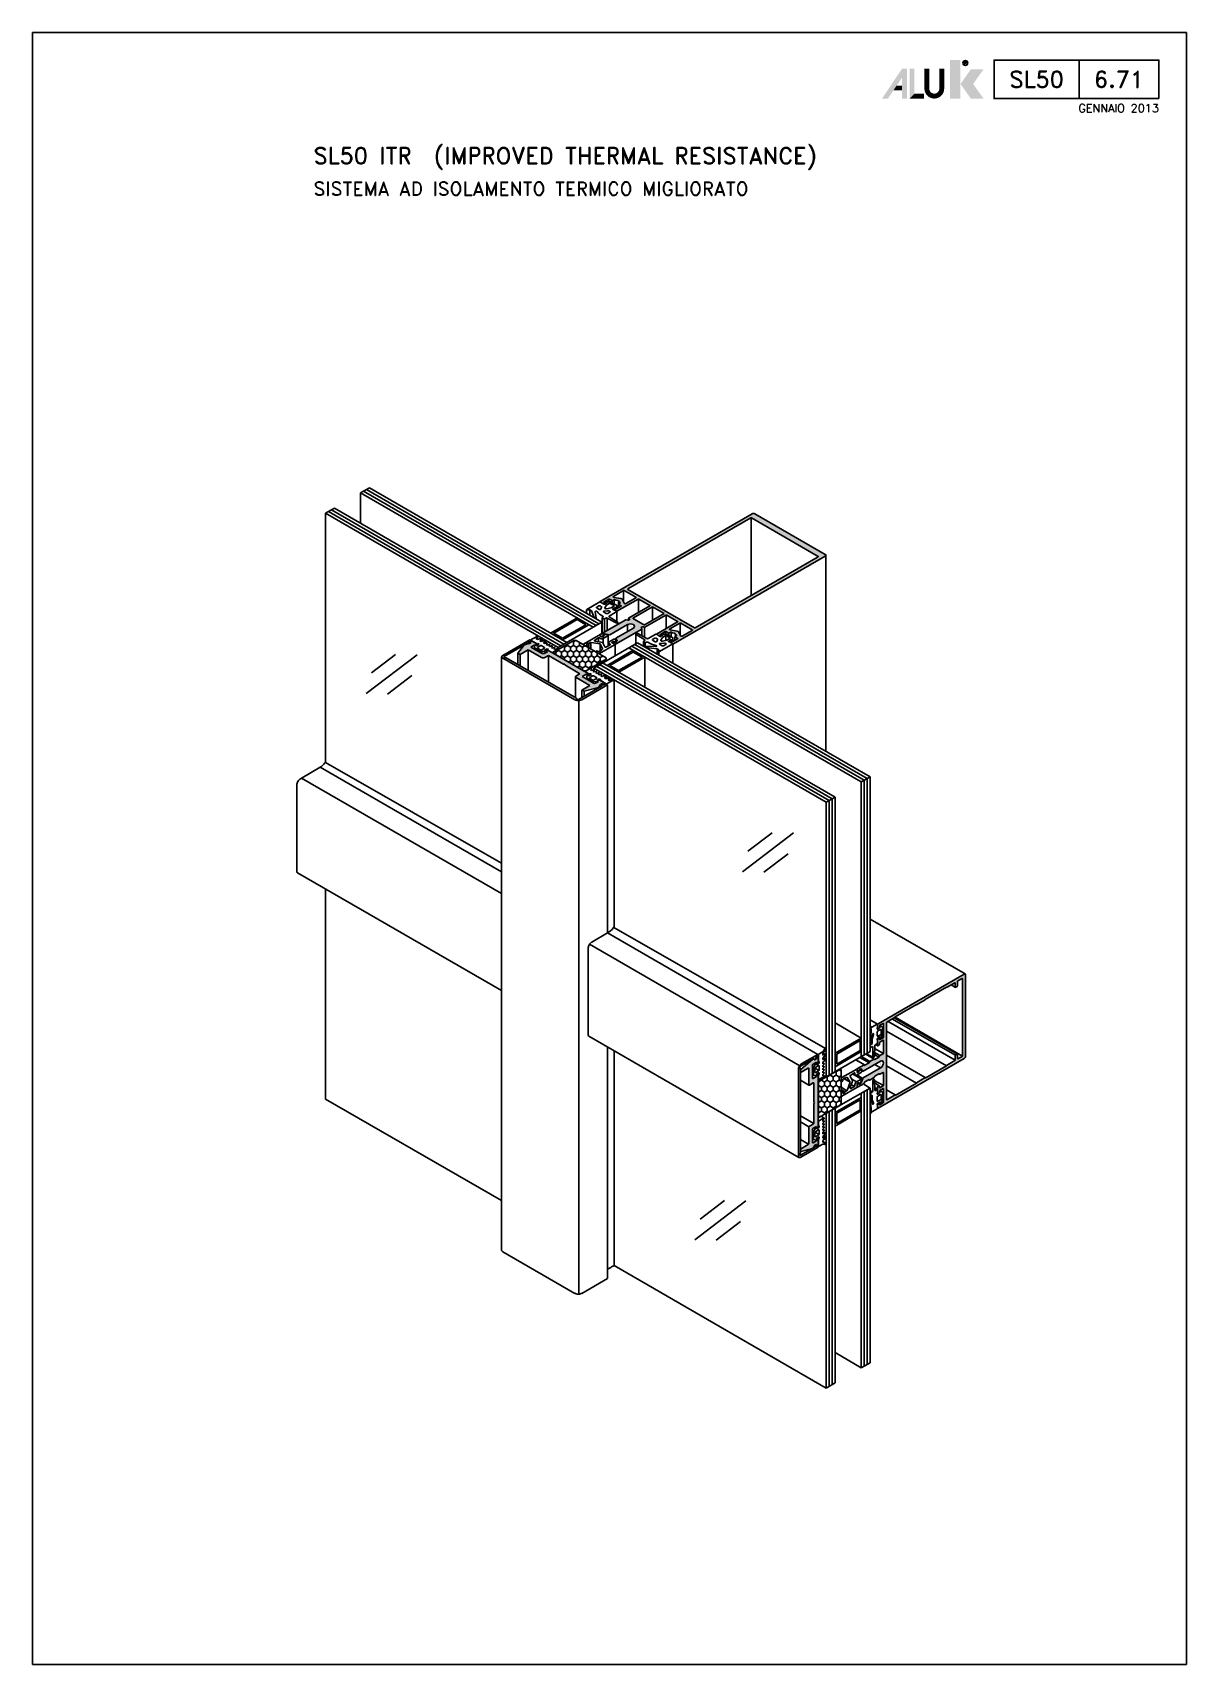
# Model space of a CAD drawing. Extents: x 0 to 4131, y -1600 to 527.
# Drawn here: x 0 to 210, y -1280 to -983 of the extents above; entities that cross this region are included whole.
import ezdxf
from ezdxf.enums import TextEntityAlignment as Align

# ---------------------------------------------------------------- set-up
doc = ezdxf.new("R2010")
doc.units = 0
doc.header["$LTSCALE"] = 7.5
doc.header["$MEASUREMENT"] = 0
for name, color, linetype in [('FILL', 8, 'CONTINUOUS'), ('FINE', 7, 'CONTINUOUS'), ('GOMMA', 3, 'CONTINUOUS'), ('MARCHIO', 7, 'CONTINUOUS'), ('TESTO', 2, 'CONTINUOUS'), ('TRATTEGGI', 140, 'CONTINUOUS'), ('VITERIA', 40, 'CONTINUOUS')]:
    doc.layers.add(name, color=color, linetype=linetype)
doc.styles.add('RD', font='ROMAND.SHX', dxfattribs={"height": 3})
doc.styles.add('ROMD', font='ROMAND', dxfattribs={"height": 3})
doc.styles.get("Standard").update_dxf_attribs({"font": 'romans.shx'})

msp = doc.modelspace()

# ---------------------------------------------------------------- texts
at = {"layer": 'TESTO', "style": 'ROMD'}
for s, height, p in [('SL50 ITR  (IMPROVED THERMAL RESISTANCE)', 3, (51.1277, -1006.9031)), ('SISTEMA AD ISOLAMENTO TERMICO MIGLIORATO', 2.5, (51.1277, -1012.6597))]:
    msp.add_text(s, height=height, dxfattribs=at).set_placement(p)

# ---------------------------------------------------------------- blocks, each defined once
blk = doc.blocks.new('NMD')
at = {"layer": 'MARCHIO'}
blk.add_line((-19.5, -12), (-19.5, -5), dxfattribs=at)
blk.add_lwpolyline([(-5, -12), (-35, -12), (-35, -5), (-5, -5)], close=True, dxfattribs=at)
at = {"layer": 'MARCHIO', "const_width": 0.894}
blk.add_lwpolyline([(-44.53, -6.56), (-44.53, -10.2, -1), (-47.23, -10.2), (-47.23, -6.56)], format="xyb", dxfattribs=at)
at = {"layer": 'MARCHIO'}
blk.add_circle((-40.23, -5.53), 0.442, dxfattribs=at)
for points in [[(-43.01, -4.96), (-41.13, -4.96), (-43.01, -12), (-41.13, -12)], [(-55.38, -12), (-54.31, -12), (-51.75, -6.56), (-51.73, -8.14)], [(-51.75, -6.56), (-51.73, -8.14), (-50.84, -6.56), (-50.84, -12)], [(-51.73, -12), (-50.84, -12), (-51.73, -8.14)], [(-50.38, -6.56), (-49.49, -6.56), (-50.38, -12), (-49.49, -11.11)], [(-39.23, -6.68), (-36.93, -6.68), (-41.11, -9.34), (-38.81, -9.34)], [(-52.73, -9.63), (-53.33, -10.53), (-51.73, -9.63), (-51.73, -10.53)], [(-49.49, -11.11), (-50.38, -12), (-47.77, -11.11), (-47.77, -12)], [(-41.11, -9.34), (-38.81, -9.34), (-39.23, -12), (-36.93, -12)]]:
    blk.add_solid(points, dxfattribs=at)
blk.add_text('R', height=0.444, dxfattribs=at).set_placement((-40.23, -5.53), align=Align.MIDDLE)
at = {"layer": 'MARCHIO', "color": 2, "style": 'RD'}
for tag, p in [('SERIE', (-27.25, -8.5)), ('PAG', (-12.25, -8.5))]:
    blk.add_attdef(tag, text='', height=3, dxfattribs=at).set_placement(p, align=Align.MIDDLE)
at = {"layer": 'MARCHIO', "color": 2}
blk.add_attdef('REVISIONE', text='', height=1.5, dxfattribs=at).set_placement((-5, -14.5), align=Align.RIGHT)

# ---------------------------------------------------------------- hatches: boundary and pattern name
at = {"layer": 'FILL'}
h = msp.add_hatch(color=256, dxfattribs=at)
edge = h.paths.add_edge_path()
edge.add_ellipse((144.0052, -1078.1263), major_axis=(0.3771, 0), ratio=0.57735027, start_angle=-45, end_angle=0)
edge.add_ellipse((144.0052, -1078.1263), major_axis=(0.3771, 0), ratio=0.57735027, start_angle=0, end_angle=45)
edge.add_line((144.2718, -1077.9724), (131.4729, -1070.5829))
edge.add_ellipse((131.2062, -1070.7369), major_axis=(-0.3771, 0), ratio=0.57735027, start_angle=225, end_angle=315)
edge.add_line((130.9396, -1070.5829), (103.2886, -1086.5472))
edge.add_ellipse((103.3686, -1086.5934), major_axis=(-0.1131, 0), ratio=0.57735027, start_angle=-45, end_angle=0)
edge.add_ellipse((103.3686, -1086.5934), major_axis=(-0.1131, 0), ratio=0.57735027, start_angle=0, end_angle=18.434949)
edge.add_line((103.2613, -1086.614), (103.8946, -1086.9475))
edge.add_line((103.8946, -1086.9475), (104.1484, -1086.9475))
edge.add_ellipse((104.1484, -1086.8821), major_axis=(0.1131, 0), ratio=0.57735027, start_angle=270, end_angle=315)
edge.add_line((104.2284, -1086.9283), (104.2486, -1086.9167))
edge.add_ellipse((104.1686, -1086.8705), major_axis=(0.1131, 0), ratio=0.57735027, start_angle=-45, end_angle=0)
edge.add_ellipse((104.1686, -1086.8705), major_axis=(0.1131, 0), ratio=0.57735027, start_angle=0, end_angle=45)
edge.add_line((104.2486, -1086.8243), (104.0086, -1086.6858))
edge.add_ellipse((104.0886, -1086.6396), major_axis=(-0.1131, 0), ratio=0.57735027, start_angle=-45, end_angle=45, ccw=False)
edge.add_line((104.0086, -1086.5934), (104.8618, -1086.1008))
edge.add_ellipse((104.9418, -1086.1469), major_axis=(0.1131, 0), ratio=0.57735027, start_angle=45, end_angle=135, ccw=False)
edge.add_line((105.0218, -1086.1008), (105.4618, -1086.3548))
edge.add_ellipse((105.5418, -1086.3086), major_axis=(0.1131, 0), ratio=0.57735027, start_angle=225, end_angle=315)
edge.add_line((105.6218, -1086.3548), (105.8617, -1086.2162))
edge.add_ellipse((105.9417, -1086.2624), major_axis=(0.1131, 0), ratio=0.57735027, start_angle=45, end_angle=135, ccw=False)
edge.add_line((106.0217, -1086.2162), (106.1727, -1086.3034))
edge.add_line((106.1727, -1086.3034), (106.6496, -1086.3771))
edge.add_line((106.6496, -1086.3771), (106.7774, -1086.6525))
edge.add_line((106.7774, -1086.6525), (106.9283, -1086.7396))
edge.add_ellipse((106.8483, -1086.7858), major_axis=(0.1131, 0), ratio=0.57735027, start_angle=-45, end_angle=45, ccw=False)
edge.add_line((106.9283, -1086.832), (106.6883, -1086.9706))
edge.add_ellipse((106.7683, -1087.0167), major_axis=(-0.1131, 0), ratio=0.57735027, start_angle=-45, end_angle=45)
edge.add_line((106.6883, -1087.0629), (107.1283, -1087.3169))
edge.add_ellipse((107.0483, -1087.3631), major_axis=(0.1131, 0), ratio=0.57735027, start_angle=-45, end_angle=45, ccw=False)
edge.add_line((107.1283, -1087.4093), (106.275, -1087.9019))
edge.add_ellipse((106.1951, -1087.8557), major_axis=(-0.1131, 0), ratio=0.57735027, start_angle=45, end_angle=135, ccw=False)
edge.add_line((106.1151, -1087.9019), (105.8751, -1087.7634))
edge.add_ellipse((105.7951, -1087.8096), major_axis=(-0.1131, 0), ratio=0.57735027, start_angle=225, end_angle=251.565051)
edge.add_line((105.8309, -1087.7476), (105.6618, -1087.8452))
edge.add_line((105.6618, -1087.8452), (105.6618, -1087.9826))
edge.add_ellipse((105.7749, -1087.9826), major_axis=(-0.1131, 0), ratio=0.57735027, start_angle=0, end_angle=6.071738)
edge.add_line((105.6624, -1087.9896), (106.355, -1088.3176))
edge.add_line((106.355, -1088.3176), (110.2162, -1086.0883))
edge.add_ellipse((110.2747, -1086.1469), major_axis=(0.1131, 0), ratio=0.57735027, start_angle=90, end_angle=135)
edge.add_ellipse((110.2747, -1086.1469), major_axis=(0.1131, 0), ratio=0.57735027, start_angle=45, end_angle=90, ccw=False)
edge.add_line((110.3547, -1086.1008), (112.3279, -1087.24))
edge.add_ellipse((112.2479, -1087.2861), major_axis=(0.1131, 0), ratio=0.57735027, start_angle=-45, end_angle=45, ccw=False)
edge.add_line((112.3279, -1087.3323), (108.4882, -1089.5492))
edge.add_ellipse((108.5682, -1089.5953), major_axis=(-0.1131, 0), ratio=0.57735027, start_angle=-45, end_angle=0)
edge.add_ellipse((108.5682, -1089.5953), major_axis=(-0.1131, 0), ratio=0.57735027, start_angle=0, end_angle=45)
edge.add_line((108.4882, -1089.6415), (108.6482, -1089.7339))
edge.add_ellipse((108.5682, -1089.7801), major_axis=(0.1131, 0), ratio=0.57735027, start_angle=-45, end_angle=45, ccw=False)
edge.add_line((108.6482, -1089.8263), (108.4551, -1089.9378))
edge.add_line((108.4551, -1089.9378), (108.4551, -1089.9354))
edge.add_ellipse((108.3953, -1089.8799), major_axis=(-0.1131, 0), ratio=0.57735027, start_angle=60, end_angle=121.868415, ccw=False)
edge.add_line((108.3388, -1089.9364), (108.0834, -1089.8513))
edge.add_ellipse((108.0268, -1089.9079), major_axis=(-0.1131, 0), ratio=0.57735027, start_angle=240, end_angle=315)
edge.add_line((107.9469, -1089.8617), (103.1553, -1092.6281))
edge.add_ellipse((103.2353, -1092.6743), major_axis=(-0.1131, 0), ratio=0.57735027, start_angle=-45, end_angle=0)
edge.add_ellipse((103.2353, -1092.6743), major_axis=(-0.1131, 0), ratio=0.57735027, start_angle=0, end_angle=45)
edge.add_line((103.1553, -1092.7205), (103.502, -1092.9206))
edge.add_line((103.502, -1092.9206), (103.8597, -1092.9206))
edge.add_line((103.8597, -1092.9206), (104.0001, -1092.8395))
edge.add_line((104.0001, -1092.8395), (103.7153, -1092.6743))
edge.add_line((103.7153, -1092.6743), (104.1078, -1092.4477))
edge.add_line((104.1078, -1092.4477), (105.0752, -1092.5973))
edge.add_line((105.0752, -1092.5973), (108.2749, -1090.75))
edge.add_ellipse((108.8082, -1091.0578), major_axis=(0.7542, 0), ratio=0.57735027, start_angle=-45, end_angle=135, ccw=False)
edge.add_line((109.3415, -1091.3657), (106.1417, -1093.2131))
edge.add_line((106.1417, -1093.2131), (106.4009, -1093.7716))
edge.add_line((106.4009, -1093.7716), (106.0084, -1093.9982))
edge.add_line((106.0084, -1093.9982), (105.7151, -1093.8289))
edge.add_line((105.7151, -1093.8289), (105.5818, -1093.9059))
edge.add_line((105.5818, -1093.9059), (105.5818, -1094.1214))
edge.add_line((105.5818, -1094.1214), (105.9284, -1094.3215))
edge.add_ellipse((106.0084, -1094.2753), major_axis=(0.1131, 0), ratio=0.57735027, start_angle=225, end_angle=270)
edge.add_ellipse((106.0084, -1094.2753), major_axis=(0.1131, 0), ratio=0.57735027, start_angle=270, end_angle=315)
edge.add_line((106.0884, -1094.3215), (110.8799, -1091.5551))
edge.add_ellipse((110.7999, -1091.5089), major_axis=(0.1131, 0), ratio=0.57735027, start_angle=-45, end_angle=0)
edge.add_ellipse((110.7999, -1091.5089), major_axis=(0.1131, 0), ratio=0.57735027, start_angle=0, end_angle=30)
edge.add_line((110.8979, -1091.4763), (110.7505, -1091.3289))
edge.add_ellipse((110.8485, -1091.2962), major_axis=(-0.1131, 0), ratio=0.57735027, start_angle=-45, end_angle=30, ccw=False)
edge.add_line((110.7685, -1091.25), (110.9413, -1091.1502))
edge.add_ellipse((111.0213, -1091.1964), major_axis=(0.1131, 0), ratio=0.57735027, start_angle=45, end_angle=135, ccw=False)
edge.add_line((111.1013, -1091.1502), (111.2613, -1091.2426))
edge.add_ellipse((111.3413, -1091.1964), major_axis=(0.1131, 0), ratio=0.57735027, start_angle=225, end_angle=270)
edge.add_ellipse((111.3413, -1091.1964), major_axis=(0.1131, 0), ratio=0.57735027, start_angle=270, end_angle=315)
edge.add_line((111.4213, -1091.2426), (115.2824, -1089.0133))
edge.add_ellipse((115.3409, -1089.0719), major_axis=(0.1131, 0), ratio=0.57735027, start_angle=90, end_angle=135)
edge.add_ellipse((115.3409, -1089.0719), major_axis=(0.1131, 0), ratio=0.57735027, start_angle=45, end_angle=90, ccw=False)
edge.add_line((115.4209, -1089.0257), (117.3941, -1090.165))
edge.add_ellipse((117.3141, -1090.2111), major_axis=(0.1131, 0), ratio=0.57735027, start_angle=-45, end_angle=45, ccw=False)
edge.add_line((117.3941, -1090.2573), (113.5544, -1092.4742))
edge.add_line((113.5544, -1092.4742), (114.1226, -1092.8741))
edge.add_ellipse((114.1346, -1092.8091), major_axis=(0.1131, 0), ratio=0.57735027, start_angle=263.928262, end_angle=270)
edge.add_line((114.1346, -1092.8744), (114.3726, -1092.8744))
edge.add_line((114.3726, -1092.8744), (114.5417, -1092.7768))
edge.add_ellipse((114.4344, -1092.7974), major_axis=(0.1131, 0), ratio=0.57735027, start_angle=18.434949, end_angle=45)
edge.add_line((114.5143, -1092.7513), (114.2744, -1092.6127))
edge.add_ellipse((114.3544, -1092.5665), major_axis=(-0.1131, 0), ratio=0.57735027, start_angle=-45, end_angle=45, ccw=False)
edge.add_line((114.2744, -1092.5203), (115.1491, -1092.0153))
edge.add_ellipse((115.2076, -1092.0739), major_axis=(0.1131, 0), ratio=0.57735027, start_angle=90, end_angle=135)
edge.add_ellipse((115.2076, -1092.0739), major_axis=(0.1131, 0), ratio=0.57735027, start_angle=45, end_angle=90, ccw=False)
edge.add_line((115.2876, -1092.0277), (115.7276, -1092.2817))
edge.add_ellipse((115.8076, -1092.2355), major_axis=(0.1131, 0), ratio=0.57735027, start_angle=225, end_angle=270)
edge.add_ellipse((115.8076, -1092.2355), major_axis=(0.1131, 0), ratio=0.57735027, start_angle=270, end_angle=315)
edge.add_line((115.8876, -1092.2817), (116.149, -1092.1308))
edge.add_ellipse((116.2075, -1092.1894), major_axis=(0.1131, 0), ratio=0.57735027, start_angle=90, end_angle=135)
edge.add_ellipse((116.2075, -1092.1894), major_axis=(0.1131, 0), ratio=0.57735027, start_angle=45, end_angle=90, ccw=False)
edge.add_line((116.2875, -1092.1432), (116.4385, -1092.2303))
edge.add_line((116.4385, -1092.2303), (116.9154, -1092.3041))
edge.add_line((116.9154, -1092.3041), (117.0432, -1092.5795))
edge.add_line((117.0432, -1092.5795), (117.1941, -1092.6666))
edge.add_ellipse((117.1141, -1092.7128), major_axis=(0.1131, 0), ratio=0.57735027, start_angle=-45, end_angle=45, ccw=False)
edge.add_line((117.1941, -1092.759), (116.9541, -1092.8975))
edge.add_ellipse((117.0341, -1092.9437), major_axis=(-0.1131, 0), ratio=0.57735027, start_angle=-45, end_angle=0)
edge.add_ellipse((117.0341, -1092.9437), major_axis=(-0.1131, 0), ratio=0.57735027, start_angle=0, end_angle=45)
edge.add_line((116.9541, -1092.9899), (117.3941, -1093.2439))
edge.add_ellipse((117.3141, -1093.2901), major_axis=(0.1131, 0), ratio=0.57735027, start_angle=-45, end_angle=45, ccw=False)
edge.add_line((117.3941, -1093.3363), (116.5408, -1093.8289))
edge.add_ellipse((116.4608, -1093.7827), major_axis=(-0.1131, 0), ratio=0.57735027, start_angle=45, end_angle=135, ccw=False)
edge.add_line((116.3809, -1093.8289), (116.1409, -1093.6903))
edge.add_ellipse((116.0609, -1093.7365), major_axis=(-0.1131, 0), ratio=0.57735027, start_angle=225, end_angle=315)
edge.add_line((115.9809, -1093.6903), (115.9607, -1093.702))
edge.add_ellipse((116.0407, -1093.7482), major_axis=(-0.1131, 0), ratio=0.57735027, start_angle=315, end_angle=360)
edge.add_line((115.9276, -1093.7482), (115.9276, -1093.8947))
edge.add_line((115.9276, -1093.8947), (116.5051, -1094.2603))
edge.add_ellipse((116.5408, -1094.1984), major_axis=(0.1131, 0), ratio=0.57735027, start_angle=251.565051, end_angle=315)
edge.add_line((116.6208, -1094.2445), (144.2718, -1078.2803))
edge = h.paths.add_edge_path(flags=16)
edge.add_line((112.8078, -1087.5171), (114.941, -1088.7486))
edge.add_line((114.941, -1088.7486), (111.4746, -1090.75))
edge.add_ellipse((111.3413, -1090.673), major_axis=(0.1885, 0), ratio=0.57735027, start_angle=225, end_angle=315, ccw=False)
edge.add_line((111.208, -1090.75), (109.3415, -1089.6723))
edge.add_ellipse((109.4748, -1089.5953), major_axis=(-0.1885, 0), ratio=0.57735027, start_angle=-45, end_angle=45, ccw=False)
edge.add_line((109.3415, -1089.5184), (112.8078, -1087.5171))
edge = h.paths.add_edge_path(flags=16)
edge.add_ellipse((108.4349, -1084.2842), major_axis=(-0.1131, 0), ratio=0.57735027, start_angle=-45, end_angle=45, ccw=False)
edge.add_line((108.3549, -1084.238), (130.7211, -1071.3248))
edge.add_ellipse((130.7796, -1071.3834), major_axis=(-0.1131, 0), ratio=0.57735027, start_angle=270, end_angle=315)
edge.add_ellipse((130.7796, -1071.3834), major_axis=(-0.1131, 0), ratio=0.57735027, start_angle=225, end_angle=270, ccw=False)
edge.add_line((130.8596, -1071.3372), (142.9652, -1078.3264))
edge.add_ellipse((142.8853, -1078.3726), major_axis=(0.1131, 0), ratio=0.57735027, start_angle=-45, end_angle=45, ccw=False)
edge.add_line((142.9652, -1078.4188), (120.6205, -1091.3196))
edge.add_ellipse((120.5405, -1091.2734), major_axis=(0.1131, 0), ratio=0.57735027, start_angle=225, end_angle=315, ccw=False)
edge.add_line((120.4605, -1091.3196), (108.3549, -1084.3304))
edge = h.paths.add_edge_path(flags=16)
edge.add_ellipse((109.7148, -1085.8237), major_axis=(0.1131, 0), ratio=0.57735027, start_angle=-45, end_angle=45, ccw=False)
edge.add_line((109.7947, -1085.8698), (107.9753, -1086.9203))
edge.add_ellipse((107.842, -1086.8433), major_axis=(0.1885, 0), ratio=0.57735027, start_angle=195, end_angle=315, ccw=False)
edge.add_line((107.6739, -1086.9018), (107.3217, -1086.143))
edge.add_ellipse((106.9575, -1086.1994), major_axis=(0.3771, 0), ratio=0.57735027, start_angle=15, end_angle=75)
edge.add_line((107.0551, -1085.9891), (105.7933, -1085.7939))
edge.add_ellipse((105.8421, -1085.6887), major_axis=(-0.1885, 0), ratio=0.57735027, start_angle=-45, end_angle=75, ccw=False)
edge.add_line((105.7088, -1085.6118), (107.5283, -1084.5613))
edge.add_ellipse((107.6083, -1084.6075), major_axis=(-0.1131, 0), ratio=0.57735027, start_angle=225, end_angle=315, ccw=False)
edge.add_line((107.6883, -1084.5613), (109.7947, -1085.7775))
edge = h.paths.add_edge_path(flags=16)
edge.add_line((115.9746, -1091.5387), (117.8156, -1090.4758))
edge.add_ellipse((117.8741, -1090.5344), major_axis=(-0.1131, 0), ratio=0.57735027, start_angle=270, end_angle=315)
edge.add_ellipse((117.8741, -1090.5344), major_axis=(-0.1131, 0), ratio=0.57735027, start_angle=225, end_angle=270, ccw=False)
edge.add_line((117.954, -1090.4882), (120.0605, -1091.7044))
edge.add_ellipse((119.9805, -1091.7506), major_axis=(0.1131, 0), ratio=0.57735027, start_angle=-45, end_angle=45, ccw=False)
edge.add_line((120.0605, -1091.7968), (118.2411, -1092.8473))
edge.add_ellipse((118.1077, -1092.7703), major_axis=(0.1885, 0), ratio=0.57735027, start_angle=195, end_angle=315, ccw=False)
edge.add_line((117.9397, -1092.8287), (117.5875, -1092.07))
edge.add_ellipse((117.2233, -1092.1263), major_axis=(0.3771, 0), ratio=0.57735027, start_angle=15, end_angle=75)
edge.add_line((117.3209, -1091.916), (116.0591, -1091.7208))
edge.add_ellipse((116.1079, -1091.6157), major_axis=(-0.1885, 0), ratio=0.57735027, start_angle=-45, end_angle=75, ccw=False)
for points in [[(90.4888, -1093.8752), (90.4888, -1093.8609), (90.8086, -1093.6762), (90.7622, -1093.6495), (90.5055, -1093.5012), (85.5558, -1096.3589, 0.09986271), (85.3953, -1096.5083, 0.15685122), (85.3677, -1096.5942, 0.15685122), (85.3953, -1096.6802, 0.11338103), (85.5815, -1096.8444), (98.7017, -1104.4193, 0.067322), (98.9498, -1104.5153, 0.05875187), (99.3246, -1104.5595, 0.05875187), (99.6994, -1104.5153, 0.067322), (99.9475, -1104.4193), (104.6271, -1101.7176), (104.3116, -1101.5354), (103.9493, -1101.7446), (103.9493, -1101.732), (103.8596, -1101.6802, 0.26794919), (103.7065, -1101.6802), (103.5864, -1101.7496, 0.57735027), (103.5864, -1101.8556), (103.6717, -1101.9049), (99.3803, -1104.3825), (99.2113, -1104.3876), (99.0816, -1104.3229), (98.9995, -1104.2581), (98.9804, -1104.1516), (86.2007, -1096.7732), (86.1464, -1096.7852), (86.1104, -1096.7914), (86.0652, -1096.7967), (86.0185, -1096.7959), (85.9801, -1096.7901), (85.9425, -1096.7781), (85.9108, -1096.7574), (85.8836, -1096.7337), (85.8593, -1096.7058), (85.8399, -1096.6673), (85.8305, -1096.6143), (85.8349, -1096.5621)], [(93.7766, -1095.3898), (93.4761, -1095.3675), (93.2872, -1095.4766), (93.687, -1095.7074), (93.2485, -1095.9606, -0.26794919), (92.633, -1095.9606), (90.6754, -1094.8303), (91.4216, -1094.3995), (91.6881, -1094.5533), (91.8859, -1094.4392), (91.7866, -1094.2409), (90.821, -1093.6834), (90.5012, -1093.868), (90.7553, -1094.0148), (90.4088, -1094.2148), (89.7141, -1094.3791, 0.16880013), (89.3732, -1094.596), (88.3167, -1095.9305), (88.7165, -1096.1613), (90.1823, -1095.315), (92.633, -1096.7299, 0.26794919), (93.2485, -1096.7299), (93.8736, -1096.369), (96.6248, -1097.9574), (96.8459, -1097.962), (96.8475, -1098.086), (99.6051, -1099.6781), (98.9031, -1100.0834, 0.26580465), (98.8261, -1100.2154), (98.8261, -1100.2179, 0.26580466), (98.9031, -1100.3499), (101.4307, -1101.8093), (99.9649, -1102.6556), (100.3646, -1102.8864), (102.7507, -1102.2567, 0.17569844), (103.0956, -1102.0178), (103.3363, -1101.6785), (103.6828, -1101.4785), (103.9493, -1101.6323), (104.2691, -1101.4477), (103.2197, -1100.8418), (102.9302, -1100.8359), (102.75, -1100.9399), (103.0165, -1101.0938), (102.4241, -1101.4358, -0.26794919), (102.1164, -1101.4358), (100.0048, -1100.2167), (100.7511, -1099.7858), (101.1509, -1100.0166), (101.3664, -1099.8922), (101.2684, -1099.7152)], [(139.7527, -1171.6061), (139.67, -1171.5363), (139.655, -1171.4328), (139.6637, -1171.2881), (139.7527, -1171.1443), (142.2562, -1169.6989), (142.2562, -1169.7974, 0.57735027), (142.3481, -1169.8504), (142.4682, -1169.781, 0.26794919), (142.5447, -1169.6485), (142.5447, -1169.5323), (142.8961, -1169.3294), (142.8961, -1168.9651), (140.0344, -1170.6174, 0.00668319), (140.0214, -1170.6246, 0.07234108), (139.7972, -1170.8016, 0.05875187), (139.5715, -1171.104, 0.05875187), (139.4224, -1171.4507, 0.07234108), (139.3813, -1171.7334, 0.00668319), (139.3815, -1171.7482), (139.3815, -1187.4212, 0.11338103), (139.4306, -1187.6646, 0.15685122), (139.4912, -1187.7315, 0.15685122), (139.5795, -1187.7505, 0.11338103), (139.8147, -1187.6714), (142.9509, -1185.8607), (142.9509, -1185.4964), (139.7527, -1187.3429), (139.7052, -1187.3206), (139.6556, -1187.279), (139.6307, -1187.2266), (139.6198, -1187.171), (139.6212, -1187.1269), (139.6368, -1187.0763), (139.6646, -1187.0263), (139.7018, -1186.9761), (139.7527, -1186.9206)]]:
    msp.add_hatch(color=256, dxfattribs=at).paths.add_polyline_path(points)
h = msp.add_hatch(color=256, dxfattribs=at)
edge = h.paths.add_edge_path()
edge.add_ellipse((169.5393, -1169.4378), major_axis=(0.1885, 0.3266), ratio=0.57735027, start_angle=225, end_angle=315)
edge.add_line((169.806, -1169.2838), (169.806, -1154.5049))
edge.add_ellipse((169.5393, -1154.6589), major_axis=(0.1885, 0.3266), ratio=0.57735027, start_angle=315, end_angle=360)
edge.add_ellipse((169.5393, -1154.6589), major_axis=(0.1885, 0.3266), ratio=0.57735027, start_angle=360, end_angle=405)
edge.add_line((169.5393, -1154.351), (153.8873, -1163.3877))
edge.add_ellipse((153.8873, -1163.48), major_axis=(0.0566, 0.098), ratio=0.57735027, start_angle=45, end_angle=135)
edge.add_line((153.8073, -1163.5262), (153.8073, -1163.8961))
edge.add_line((153.8073, -1163.8961), (153.8073, -1164.1037))
edge.add_ellipse((153.8873, -1164.0575), major_axis=(0.0566, 0.098), ratio=0.57735027, start_angle=135, end_angle=180)
edge.add_line((153.8307, -1164.1555), (153.9705, -1164.2362))
edge.add_ellipse((154.0271, -1164.1383), major_axis=(0.0566, 0.098), ratio=0.57735027, start_angle=180, end_angle=225)
edge.add_line((154.0271, -1164.2306), (154.0473, -1164.219))
edge.add_ellipse((154.0473, -1164.1266), major_axis=(0.0566, 0.098), ratio=0.57735027, start_angle=225, end_angle=315)
edge.add_line((154.1273, -1164.0804), (154.1273, -1163.8033))
edge.add_ellipse((154.2073, -1163.7571), major_axis=(0.0566, 0.098), ratio=0.57735027, start_angle=79.557248, end_angle=135, ccw=False)
edge.add_ellipse((154.2073, -1163.7571), major_axis=(0.0566, 0.098), ratio=0.57735027, start_angle=45, end_angle=79.557248, ccw=False)
edge.add_line((154.2073, -1163.6648), (154.7939, -1163.3261))
edge.add_ellipse((154.7939, -1163.4184), major_axis=(0.0566, 0.098), ratio=0.57735027, start_angle=315, end_angle=405, ccw=False)
edge.add_line((154.8739, -1163.3723), (154.8739, -1164.4966))
edge.add_line((154.8739, -1164.4966), (154.9539, -1164.5423))
edge.add_line((154.9539, -1164.5423), (154.8739, -1164.6803))
edge.add_line((154.8739, -1164.6803), (154.8739, -1165.8294))
edge.add_ellipse((154.7939, -1165.8508), major_axis=(0.0566, 0.098), ratio=0.57735027, start_angle=270, end_angle=315)
edge.add_ellipse((154.7939, -1165.8508), major_axis=(0.0566, 0.098), ratio=0.57735027, start_angle=225, end_angle=270, ccw=False)
edge.add_line((154.7939, -1165.9432), (154.2073, -1166.2819))
edge.add_ellipse((154.2073, -1166.1895), major_axis=(0.0566, 0.098), ratio=0.57735027, start_angle=135, end_angle=225, ccw=False)
edge.add_line((154.1273, -1166.2357), (154.1273, -1165.9586))
edge.add_ellipse((154.0473, -1166.0048), major_axis=(0.0566, 0.098), ratio=0.57735027, start_angle=315, end_angle=360)
edge.add_ellipse((154.0473, -1166.0048), major_axis=(0.0566, 0.098), ratio=0.57735027, start_angle=360, end_angle=405)
edge.add_line((154.0473, -1165.9124), (154.0271, -1165.924))
edge.add_ellipse((154.0271, -1166.0164), major_axis=(0.0566, 0.098), ratio=0.57735027, start_angle=405, end_angle=450)
edge.add_line((153.9705, -1165.9838), (153.8307, -1166.2259))
edge.add_ellipse((153.8873, -1166.2585), major_axis=(0.0566, 0.098), ratio=0.57735027, start_angle=90, end_angle=135)
edge.add_line((153.8073, -1166.3047), (153.8073, -1166.5002))
edge.add_line((153.8073, -1166.5002), (153.8073, -1166.8822))
edge.add_line((153.8073, -1166.8822), (153.8073, -1167.3441))
edge.add_ellipse((153.8873, -1167.2979), major_axis=(0.0566, 0.098), ratio=0.57735027, start_angle=135, end_angle=180)
edge.add_ellipse((153.8873, -1167.2979), major_axis=(0.0566, 0.098), ratio=0.57735027, start_angle=180, end_angle=225)
edge.add_line((153.8873, -1167.3903), (154.0473, -1167.2979))
edge.add_ellipse((154.0473, -1167.2055), major_axis=(0.0566, 0.098), ratio=0.57735027, start_angle=225, end_angle=315)
edge.add_line((154.1273, -1167.1594), (154.1273, -1166.8822))
edge.add_ellipse((154.2073, -1166.8361), major_axis=(0.0566, 0.098), ratio=0.57735027, start_angle=45, end_angle=135, ccw=False)
edge.add_line((154.2073, -1166.7437), (154.7939, -1166.405))
edge.add_ellipse((154.7939, -1166.4974), major_axis=(0.0566, 0.098), ratio=0.57735027, start_angle=315, end_angle=405, ccw=False)
edge.add_line((154.8739, -1166.4512), (154.8739, -1168.7544))
edge.add_ellipse((154.7939, -1168.7758), major_axis=(0.0566, 0.098), ratio=0.57735027, start_angle=270, end_angle=315)
edge.add_ellipse((154.7939, -1168.7758), major_axis=(0.0566, 0.098), ratio=0.57735027, start_angle=225, end_angle=270, ccw=False)
edge.add_line((154.7939, -1168.8682), (154.2073, -1169.2068))
edge.add_ellipse((154.2073, -1169.2992), major_axis=(0.0566, 0.098), ratio=0.57735027, start_angle=45, end_angle=135)
edge.add_ellipse((154.0473, -1169.3916), major_axis=(0.0566, 0.098), ratio=0.57735027, start_angle=225, end_angle=315, ccw=False)
edge.add_line((154.0473, -1169.484), (153.3016, -1169.9145))
edge.add_ellipse((153.3016, -1169.8221), major_axis=(0.0566, 0.098), ratio=0.57735027, start_angle=135, end_angle=225, ccw=False)
edge.add_ellipse((153.1416, -1169.9145), major_axis=(0.0566, 0.098), ratio=0.57735027, start_angle=315, end_angle=360)
edge.add_ellipse((153.1416, -1169.9145), major_axis=(0.0566, 0.098), ratio=0.57735027, start_angle=360, end_angle=405)
edge.add_line((153.1416, -1169.8221), (152.395, -1170.2532))
edge.add_ellipse((152.395, -1170.3455), major_axis=(0.0566, 0.098), ratio=0.57735027, start_angle=45, end_angle=135)
edge.add_ellipse((152.235, -1170.4379), major_axis=(0.0566, 0.098), ratio=0.57735027, start_angle=225, end_angle=315, ccw=False)
edge.add_line((152.235, -1170.5303), (151.4884, -1170.9613))
edge.add_ellipse((151.4884, -1170.869), major_axis=(0.0566, 0.098), ratio=0.57735027, start_angle=135, end_angle=225, ccw=False)
edge.add_ellipse((151.3284, -1170.9613), major_axis=(0.0566, 0.098), ratio=0.57735027, start_angle=315, end_angle=360)
edge.add_ellipse((151.3284, -1170.9613), major_axis=(0.0566, 0.098), ratio=0.57735027, start_angle=360, end_angle=405)
edge.add_line((151.3284, -1170.869), (150.1543, -1171.5468))
edge.add_ellipse((150.1543, -1171.6392), major_axis=(0.0566, 0.098), ratio=0.57735027, start_angle=45, end_angle=135)
edge.add_line((150.0743, -1171.6854), (150.0743, -1172.0474))
edge.add_ellipse((150.1543, -1172.0012), major_axis=(0.0566, 0.098), ratio=0.57735027, start_angle=135, end_angle=180)
edge.add_line((150.0977, -1172.0992), (150.2375, -1172.1799))
edge.add_ellipse((150.2941, -1172.0819), major_axis=(0.0566, 0.098), ratio=0.57735027, start_angle=180, end_angle=220.313267)
edge.add_line((150.2876, -1172.1778), (150.3208, -1172.1585))
edge.add_ellipse((150.3143, -1172.0703), major_axis=(0.0566, 0.098), ratio=0.57735027, start_angle=229.686733, end_angle=315)
edge.add_line((150.3943, -1172.0241), (150.3943, -1171.8701))
edge.add_ellipse((150.4743, -1171.8239), major_axis=(0.0566, 0.098), ratio=0.57735027, start_angle=88.017651, end_angle=135, ccw=False)
edge.add_ellipse((150.4743, -1171.8239), major_axis=(0.0566, 0.098), ratio=0.57735027, start_angle=45, end_angle=88.017651)
edge.add_line((150.4538, -1171.7434), (150.7547, -1171.5696))
edge.add_ellipse((150.7406, -1171.6702), major_axis=(0.0566, 0.098), ratio=0.57735027, start_angle=375, end_angle=405)
edge.add_line((150.7969, -1171.5655), (151.1178, -1172.022))
edge.add_ellipse((151.1871, -1171.9358), major_axis=(0.0566, 0.098), ratio=0.57735027, start_angle=165, end_angle=180)
edge.add_ellipse((151.1871, -1171.9358), major_axis=(0.0566, 0.098), ratio=0.57735027, start_angle=180, end_angle=225)
edge.add_line((151.1871, -1172.0282), (154.3406, -1170.2075))
edge.add_ellipse((154.3406, -1170.8233), major_axis=(-0.3771, -0.6531), ratio=0.57735027, start_angle=45, end_angle=225, ccw=False)
edge.add_line((154.3406, -1171.4391), (151.1871, -1173.2598))
edge.add_ellipse((151.1871, -1173.3521), major_axis=(0.0566, 0.098), ratio=0.57735027, start_angle=45, end_angle=105)
edge.add_line((151.1178, -1173.346), (150.8099, -1174.1395))
edge.add_ellipse((150.7406, -1174.1333), major_axis=(0.0566, 0.098), ratio=0.57735027, start_angle=225, end_angle=285, ccw=False)
edge.add_line((150.7406, -1174.2257), (150.4743, -1174.3795))
edge.add_ellipse((150.4743, -1174.2871), major_axis=(0.0566, 0.098), ratio=0.57735027, start_angle=135, end_angle=225, ccw=False)
edge.add_line((150.3943, -1174.3333), (150.3943, -1174.1793))
edge.add_ellipse((150.3143, -1174.2255), major_axis=(0.0566, 0.098), ratio=0.57735027, start_angle=315, end_angle=405)
edge.add_line((150.3143, -1174.1331), (150.2941, -1174.1448))
edge.add_ellipse((150.2941, -1174.2372), major_axis=(0.0566, 0.098), ratio=0.57735027, start_angle=45, end_angle=90)
edge.add_line((150.2375, -1174.2045), (150.0977, -1174.4466))
edge.add_ellipse((150.1543, -1174.4793), major_axis=(0.0566, 0.098), ratio=0.57735027, start_angle=90, end_angle=135)
edge.add_line((150.0743, -1174.5255), (150.0743, -1174.8875))
edge.add_ellipse((150.1543, -1174.8413), major_axis=(0.0566, 0.098), ratio=0.57735027, start_angle=135, end_angle=180)
edge.add_ellipse((150.1543, -1174.8413), major_axis=(0.0566, 0.098), ratio=0.57735027, start_angle=180, end_angle=225)
edge.add_line((150.1543, -1174.9337), (151.3284, -1174.2558))
edge.add_ellipse((151.3284, -1174.1634), major_axis=(0.0566, 0.098), ratio=0.57735027, start_angle=225, end_angle=315)
edge.add_ellipse((151.4884, -1174.071), major_axis=(0.0566, 0.098), ratio=0.57735027, start_angle=45, end_angle=135, ccw=False)
edge.add_line((151.4884, -1173.9787), (152.235, -1173.5476))
edge.add_ellipse((152.235, -1173.64), major_axis=(0.0566, 0.098), ratio=0.57735027, start_angle=315, end_angle=405, ccw=False)
edge.add_ellipse((152.395, -1173.5476), major_axis=(0.0566, 0.098), ratio=0.57735027, start_angle=135, end_angle=180)
edge.add_ellipse((152.395, -1173.5476), major_axis=(0.0566, 0.098), ratio=0.57735027, start_angle=180, end_angle=225)
edge.add_line((152.395, -1173.64), (153.1416, -1173.2089))
edge.add_ellipse((153.1416, -1173.1166), major_axis=(0.0566, 0.098), ratio=0.57735027, start_angle=225, end_angle=315)
edge.add_ellipse((153.3016, -1173.0242), major_axis=(0.0566, 0.098), ratio=0.57735027, start_angle=45, end_angle=135, ccw=False)
edge.add_line((153.3016, -1172.9318), (154.0473, -1172.5013))
edge.add_ellipse((154.0473, -1172.5937), major_axis=(0.0566, 0.098), ratio=0.57735027, start_angle=315, end_angle=405, ccw=False)
edge.add_ellipse((154.2073, -1172.5013), major_axis=(0.0566, 0.098), ratio=0.57735027, start_angle=135, end_angle=180)
edge.add_ellipse((154.2073, -1172.5013), major_axis=(0.0566, 0.098), ratio=0.57735027, start_angle=180, end_angle=225)
edge.add_line((154.2073, -1172.5937), (154.7939, -1172.255))
edge.add_ellipse((154.7939, -1172.3474), major_axis=(0.0566, 0.098), ratio=0.57735027, start_angle=315, end_angle=405, ccw=False)
edge.add_line((154.8739, -1172.3012), (154.8739, -1174.6044))
edge.add_ellipse((154.7939, -1174.6258), major_axis=(0.0566, 0.098), ratio=0.57735027, start_angle=270, end_angle=315)
edge.add_ellipse((154.7939, -1174.6258), major_axis=(0.0566, 0.098), ratio=0.57735027, start_angle=225, end_angle=270, ccw=False)
edge.add_line((154.7939, -1174.7181), (154.2073, -1175.0568))
edge.add_ellipse((154.2073, -1174.9645), major_axis=(0.0566, 0.098), ratio=0.57735027, start_angle=135, end_angle=225, ccw=False)
edge.add_line((154.1273, -1175.0106), (154.1273, -1174.7335))
edge.add_ellipse((154.0473, -1174.7797), major_axis=(0.0566, 0.098), ratio=0.57735027, start_angle=315, end_angle=360)
edge.add_ellipse((154.0473, -1174.7797), major_axis=(0.0566, 0.098), ratio=0.57735027, start_angle=360, end_angle=405)
edge.add_line((154.0473, -1174.6874), (153.8873, -1174.7797))
edge.add_ellipse((153.8873, -1174.8721), major_axis=(0.0566, 0.098), ratio=0.57735027, start_angle=45, end_angle=135)
edge.add_line((153.8073, -1174.9183), (153.8073, -1175.3801))
edge.add_line((153.8073, -1175.3801), (153.8073, -1175.7622))
edge.add_line((153.8073, -1175.7622), (153.8073, -1175.9576))
edge.add_ellipse((153.8873, -1175.9115), major_axis=(0.0566, 0.098), ratio=0.57735027, start_angle=135, end_angle=180)
edge.add_line((153.8307, -1176.0094), (153.9705, -1176.0901))
edge.add_ellipse((154.0271, -1175.9922), major_axis=(0.0566, 0.098), ratio=0.57735027, start_angle=180, end_angle=225)
edge.add_line((154.0271, -1176.0845), (154.0473, -1176.0729))
edge.add_ellipse((154.0473, -1175.9805), major_axis=(0.0566, 0.098), ratio=0.57735027, start_angle=225, end_angle=315)
edge.add_line((154.1273, -1175.9343), (154.1273, -1175.6572))
edge.add_ellipse((154.2073, -1175.611), major_axis=(0.0566, 0.098), ratio=0.57735027, start_angle=79.557248, end_angle=135, ccw=False)
edge.add_ellipse((154.2073, -1175.611), major_axis=(0.0566, 0.098), ratio=0.57735027, start_angle=45, end_angle=79.557248, ccw=False)
edge.add_line((154.2073, -1175.5187), (154.7939, -1175.18))
edge.add_ellipse((154.7939, -1175.2724), major_axis=(0.0566, 0.098), ratio=0.57735027, start_angle=315, end_angle=405, ccw=False)
edge.add_line((154.8739, -1175.2262), (154.8739, -1176.3505))
edge.add_line((154.8739, -1176.3505), (154.9539, -1176.3962))
edge.add_line((154.9539, -1176.3962), (154.8739, -1176.5342))
edge.add_line((154.8739, -1176.5342), (154.8739, -1177.6834))
edge.add_ellipse((154.7939, -1177.7047), major_axis=(0.0566, 0.098), ratio=0.57735027, start_angle=270, end_angle=315)
edge.add_ellipse((154.7939, -1177.7047), major_axis=(0.0566, 0.098), ratio=0.57735027, start_angle=225, end_angle=270, ccw=False)
edge.add_line((154.7939, -1177.7971), (154.2073, -1178.1358))
edge.add_ellipse((154.2073, -1178.0434), major_axis=(0.0566, 0.098), ratio=0.57735027, start_angle=135, end_angle=225, ccw=False)
edge.add_line((154.1273, -1178.0896), (154.1273, -1177.8125))
edge.add_ellipse((154.0473, -1177.8587), major_axis=(0.0566, 0.098), ratio=0.57735027, start_angle=315, end_angle=360)
edge.add_ellipse((154.0473, -1177.8587), major_axis=(0.0566, 0.098), ratio=0.57735027, start_angle=360, end_angle=405)
edge.add_line((154.0473, -1177.7663), (154.0271, -1177.778))
edge.add_ellipse((154.0271, -1177.8703), major_axis=(0.0566, 0.098), ratio=0.57735027, start_angle=45, end_angle=90)
edge.add_line((153.9705, -1177.8377), (153.8307, -1178.0798))
edge.add_ellipse((153.8873, -1178.1124), major_axis=(0.0566, 0.098), ratio=0.57735027, start_angle=90, end_angle=135)
edge.add_line((153.8073, -1178.1586), (153.8073, -1178.3663))
edge.add_line((153.8073, -1178.3663), (153.8073, -1178.7362))
edge.add_ellipse((153.8873, -1178.69), major_axis=(0.0566, 0.098), ratio=0.57735027, start_angle=135, end_angle=180)
edge.add_ellipse((153.8873, -1178.69), major_axis=(0.0566, 0.098), ratio=0.57735027, start_angle=180, end_angle=225)
edge.add_line((153.8873, -1178.7823), (169.5393, -1169.7457))
edge = h.paths.add_edge_path(flags=16)
edge.add_ellipse((155.4872, -1163.1721), major_axis=(0.0566, 0.098), ratio=0.57735027, start_angle=45, end_angle=135, ccw=False)
edge.add_line((155.4872, -1163.0798), (157.007, -1162.2023))
edge.add_line((157.007, -1162.2023), (157.007, -1162.1099))
edge.add_line((157.007, -1162.1099), (160.8734, -1159.8777))
edge.add_line((160.8734, -1159.8777), (160.8734, -1159.97))
edge.add_line((160.8734, -1159.97), (162.4732, -1159.0463))
edge.add_line((162.4732, -1159.0463), (162.4732, -1158.954))
edge.add_line((162.4732, -1158.954), (166.3396, -1156.7218))
edge.add_line((166.3396, -1156.7218), (166.3396, -1156.8141))
edge.add_line((166.3396, -1156.8141), (167.8595, -1155.9366))
edge.add_ellipse((167.8595, -1156.029), major_axis=(0.0566, 0.098), ratio=0.57735027, start_angle=315, end_angle=405, ccw=False)
edge.add_line((167.9394, -1155.9828), (167.9394, -1156.7218))
edge.add_ellipse((168.0194, -1156.6756), major_axis=(0.0566, 0.098), ratio=0.57735027, start_angle=135, end_angle=180)
edge.add_ellipse((168.0194, -1156.6756), major_axis=(0.0566, 0.098), ratio=0.57735027, start_angle=180, end_angle=225)
edge.add_line((168.0194, -1156.7679), (168.2594, -1156.6294))
edge.add_ellipse((168.2594, -1156.537), major_axis=(0.0566, 0.098), ratio=0.57735027, start_angle=225, end_angle=315)
edge.add_line((168.3394, -1156.4908), (168.3394, -1155.7519))
edge.add_ellipse((168.4194, -1155.7057), major_axis=(0.0566, 0.098), ratio=0.57735027, start_angle=45, end_angle=135, ccw=False)
edge.add_line((168.4194, -1155.6133), (169.1927, -1155.1669))
edge.add_ellipse((169.1927, -1155.2593), major_axis=(0.0566, 0.098), ratio=0.57735027, start_angle=315, end_angle=405, ccw=False)
edge.add_line((169.2727, -1155.2131), (169.2727, -1169.2163))
edge.add_ellipse((169.1927, -1169.2376), major_axis=(0.0566, 0.098), ratio=0.57735027, start_angle=270, end_angle=315)
edge.add_ellipse((169.1927, -1169.2376), major_axis=(0.0566, 0.098), ratio=0.57735027, start_angle=225, end_angle=270, ccw=False)
edge.add_line((169.1927, -1169.33), (168.4194, -1169.7764))
edge.add_ellipse((168.4194, -1169.6841), major_axis=(0.0566, 0.098), ratio=0.57735027, start_angle=135, end_angle=225, ccw=False)
edge.add_line((168.3394, -1169.7303), (168.3394, -1168.9913))
edge.add_ellipse((168.2594, -1169.0375), major_axis=(0.0566, 0.098), ratio=0.57735027, start_angle=315, end_angle=360)
edge.add_ellipse((168.2594, -1169.0375), major_axis=(0.0566, 0.098), ratio=0.57735027, start_angle=360, end_angle=405)
edge.add_line((168.2594, -1168.9451), (168.0194, -1169.0837))
edge.add_ellipse((168.0194, -1169.1761), major_axis=(0.0566, 0.098), ratio=0.57735027, start_angle=45, end_angle=90)
edge.add_ellipse((168.0194, -1169.1761), major_axis=(0.0566, 0.098), ratio=0.57735027, start_angle=90, end_angle=135)
edge.add_line((167.9394, -1169.2222), (167.9394, -1169.986))
edge.add_ellipse((167.8595, -1170.0074), major_axis=(0.0566, 0.098), ratio=0.57735027, start_angle=270, end_angle=315)
edge.add_ellipse((167.8595, -1170.0074), major_axis=(0.0566, 0.098), ratio=0.57735027, start_angle=225, end_angle=270, ccw=False)
edge.add_line((167.8595, -1170.0997), (166.3396, -1170.9772))
edge.add_line((166.3396, -1170.9772), (166.3396, -1171.0696))
edge.add_line((166.3396, -1171.0696), (162.4732, -1173.3018))
edge.add_line((162.4732, -1173.3018), (162.4732, -1173.2095))
edge.add_line((162.4732, -1173.2095), (160.8734, -1174.1331))
edge.add_line((160.8734, -1174.1331), (160.8734, -1174.2255))
edge.add_line((160.8734, -1174.2255), (157.007, -1176.4577))
edge.add_line((157.007, -1176.4577), (157.007, -1176.3654))
edge.add_line((157.007, -1176.3654), (155.4872, -1177.2429))
edge.add_ellipse((155.4872, -1177.1505), major_axis=(0.0566, 0.098), ratio=0.57735027, start_angle=135, end_angle=225, ccw=False)
edge.add_line((155.4072, -1177.1967), (155.4072, -1163.2183))
h = msp.add_hatch(color=256, dxfattribs=at)
edge = h.paths.add_edge_path()
edge.add_line((143.0111, -1172.5592), (142.688, -1172.7457))
edge.add_line((142.688, -1172.7457), (142.688, -1173.0256))
edge.add_line((142.688, -1173.0256), (142.0686, -1173.3832))
edge.add_ellipse((142.0686, -1173.2277), major_axis=(0.0952, 0.1649), ratio=0.57735027, start_angle=135, end_angle=225, ccw=False)
edge.add_line((141.9339, -1173.3054), (141.9339, -1170.9733))
edge.add_ellipse((142.0686, -1170.8955), major_axis=(0.0952, 0.1649), ratio=0.57735027, start_angle=45, end_angle=135, ccw=False)
edge.add_line((142.0686, -1170.7401), (142.688, -1170.3825))
edge.add_line((142.688, -1170.3825), (142.688, -1170.8462))
edge.add_line((142.688, -1170.8462), (142.6886, -1170.8485))
edge.add_line((142.6886, -1170.8485), (142.8226, -1170.7712))
edge.add_line((142.8226, -1170.7712), (143.0111, -1170.4447))
edge.add_line((143.0111, -1170.4447), (143.0111, -1169.3097))
edge.add_ellipse((142.9707, -1169.333), major_axis=(0.0286, 0.0495), ratio=0.57735027, start_angle=-45, end_angle=0)
edge.add_line((142.9993, -1169.2835), (142.9991, -1169.2834))
edge.add_ellipse((142.9707, -1169.333), major_axis=(0.0286, 0.0495), ratio=0.57735027, start_angle=0.311689, end_angle=45)
edge.add_line((142.9707, -1169.2864), (142.7284, -1169.4263))
edge.add_ellipse((142.7284, -1169.4729), major_axis=(0.0286, 0.0495), ratio=0.57735027, start_angle=45, end_angle=135)
edge.add_line((142.688, -1169.4963), (142.688, -1169.6673))
edge.add_ellipse((142.6072, -1169.7139), major_axis=(0.0571, 0.0989), ratio=0.57735027, start_angle=225, end_angle=315, ccw=False)
edge.add_line((142.6072, -1169.8072), (142.3631, -1169.9481))
edge.add_ellipse((142.3848, -1169.8423), major_axis=(0.0571, 0.0989), ratio=0.57735027, start_angle=180, end_angle=225, ccw=False)
edge.add_line((142.3277, -1169.9413), (142.1057, -1169.8131))
edge.add_line((142.1057, -1169.8131), (142.1054, -1169.8129))
edge.add_ellipse((142.0486, -1169.912), major_axis=(0.0571, 0.0989), ratio=0.57735027, start_angle=0.311689, end_angle=45)
edge.add_line((142.0486, -1169.8188), (141.9339, -1169.8849))
edge.add_line((141.9339, -1169.8849), (139.8525, -1171.7307))
edge.add_ellipse((139.8873, -1171.8608), major_axis=(0.0952, 0.1649), ratio=0.57735027, start_angle=60, end_angle=135)
edge.add_line((139.7527, -1171.9385), (139.7527, -1172.2793))
edge.add_line((139.7527, -1172.2793), (141.1799, -1171.4553))
edge.add_ellipse((141.1799, -1171.5486), major_axis=(0.0571, 0.0989), ratio=0.57735027, start_angle=-45, end_angle=45, ccw=False)
edge.add_line((141.2607, -1171.5019), (141.2607, -1174.4715))
edge.add_ellipse((141.3953, -1174.3938), major_axis=(0.0952, 0.1649), ratio=0.57735027, start_angle=135, end_angle=180)
edge.add_ellipse((141.3953, -1174.3938), major_axis=(0.0952, 0.1649), ratio=0.57735027, start_angle=180, end_angle=225)
edge.add_line((141.3953, -1174.5493), (142.0686, -1174.1606))
edge.add_ellipse((142.0686, -1174.316), major_axis=(0.0952, 0.1649), ratio=0.57735027, start_angle=-45, end_angle=45, ccw=False)
edge.add_line((142.2032, -1174.2383), (142.2032, -1177.6733))
edge.add_line((142.2032, -1177.6733), (142.3379, -1177.751))
edge.add_line((142.3379, -1177.751), (142.2032, -1177.9843))
edge.add_line((142.2032, -1177.9843), (142.2032, -1181.4193))
edge.add_ellipse((142.0686, -1181.497), major_axis=(0.0952, 0.1649), ratio=0.57735027, start_angle=270.945812, end_angle=315, ccw=False)
edge.add_ellipse((142.0686, -1181.497), major_axis=(0.0952, 0.1649), ratio=0.57735027, start_angle=225, end_angle=270.945812, ccw=False)
edge.add_line((142.0686, -1181.6525), (141.3953, -1182.0412))
edge.add_ellipse((141.3953, -1182.1966), major_axis=(0.0952, 0.1649), ratio=0.57735027, start_angle=45, end_angle=89.056841)
edge.add_ellipse((141.3953, -1182.1966), major_axis=(0.0952, 0.1649), ratio=0.57735027, start_angle=89.056841, end_angle=135)
edge.add_line((141.2607, -1182.2744), (141.2607, -1185.2691))
edge.add_ellipse((141.1799, -1185.2906), major_axis=(0.0571, 0.0989), ratio=0.57735027, start_angle=270, end_angle=315, ccw=False)
edge.add_ellipse((141.1799, -1185.2906), major_axis=(0.0571, 0.0989), ratio=0.57735027, start_angle=225, end_angle=270, ccw=False)
edge.add_line((141.1799, -1185.3839), (139.7527, -1186.208))
edge.add_line((139.7527, -1186.208), (139.7527, -1186.5487))
edge.add_ellipse((139.8873, -1186.471), major_axis=(-0.0952, -0.1649), ratio=0.57735027, start_angle=-45, end_angle=30)
edge.add_line((139.8525, -1186.6413), (141.9339, -1186.0836))
edge.add_line((141.9339, -1186.0836), (142.0486, -1186.0174))
edge.add_ellipse((142.0486, -1185.9241), major_axis=(0.0571, 0.0989), ratio=0.57735027, start_angle=225, end_angle=270)
edge.add_line((142.1057, -1185.9571), (142.3277, -1185.5726))
edge.add_ellipse((142.3848, -1185.6056), major_axis=(0.0571, 0.0989), ratio=0.57735027, start_angle=45, end_angle=90, ccw=False)
edge.add_line((142.3631, -1185.5248), (142.6072, -1185.3839))
edge.add_ellipse((142.6072, -1185.4772), major_axis=(0.0571, 0.0989), ratio=0.57735027, start_angle=-45, end_angle=45, ccw=False)
edge.add_line((142.688, -1185.4306), (142.688, -1185.6016))
edge.add_ellipse((142.7284, -1185.5783), major_axis=(0.0286, 0.0495), ratio=0.57735027, start_angle=135, end_angle=225)
edge.add_line((142.7284, -1185.6249), (142.9707, -1185.485))
edge.add_ellipse((142.9707, -1185.4383), major_axis=(0.0286, 0.0495), ratio=0.57735027, start_angle=225, end_angle=315)
edge.add_line((143.0111, -1185.415), (143.0111, -1184.0622))
edge.add_line((143.0111, -1184.0622), (142.8225, -1184.1711))
edge.add_line((142.8226, -1184.1712), (142.6931, -1184.246))
edge.add_line((142.6931, -1184.246), (142.688, -1184.271))
edge.add_line((142.688, -1184.271), (142.688, -1184.7154))
edge.add_line((142.688, -1184.7154), (142.0686, -1185.073))
edge.add_ellipse((142.0686, -1184.9175), major_axis=(0.0952, 0.1649), ratio=0.57735027, start_angle=135, end_angle=225, ccw=False)
edge.add_line((141.9339, -1184.9952), (141.9339, -1182.6631))
edge.add_ellipse((142.0686, -1182.5853), major_axis=(0.0952, 0.1649), ratio=0.57735027, start_angle=45, end_angle=135, ccw=False)
edge.add_line((142.0686, -1182.4299), (142.688, -1182.0723))
edge.add_line((142.688, -1182.0723), (142.688, -1182.5162))
edge.add_line((142.688, -1182.5162), (142.6931, -1182.5355))
edge.add_line((142.6931, -1182.5355), (142.8497, -1182.4451))
edge.add_line((142.8497, -1182.4451), (143.0111, -1182.1655))
edge.add_line((143.0111, -1182.1655), (143.0111, -1172.5592))
at = {"layer": 'VITERIA'}
h = msp.add_hatch(dxfattribs=at)
h.set_pattern_fill('HONEY', color=256, scale=5, angle=90, style=0)
h.set_pattern_definition([(90, (3.72687, -1329.84906), (-0.5412659, 0.9375), [0.625, -1.25]), (210, (3.72687, -1329.84906), (-0.5412659, -0.9375), [0.625, -1.25]), (150, (3.72687, -1329.84906), (-1.0825318, 2e-09), [-1.25, 0.625])])
edge = h.paths.add_edge_path()
edge.add_ellipse((103.0757, -1095.9063), major_axis=(-0.1885, 0), ratio=0.57735027, start_angle=45, end_angle=50.587925, ccw=False)
edge.add_line((102.9424, -1095.9833), (102.5188, -1095.7387))
edge.add_ellipse((102.6225, -1095.7062), major_axis=(-0.1131, 0), ratio=0.57735027, start_angle=360, end_angle=397.784111, ccw=False)
edge.add_line((102.5185, -1095.7378), (100.6973, -1094.6863))
edge.add_ellipse((100.7566, -1094.6289), major_axis=(-0.1131, 0), ratio=0.57735027, start_angle=45, end_angle=52.215889, ccw=False)
edge.add_line((100.6766, -1094.6751), (100.2768, -1094.4443))
edge.add_line((100.2768, -1094.4443), (100.2771, -1094.4437))
edge.add_line((100.2771, -1094.4437), (98.9299, -1093.6659))
edge.add_line((98.9299, -1093.6659), (98.4867, -1093.6659))
edge.add_line((98.4867, -1093.6659), (94.8613, -1095.759))
edge.add_line((94.8613, -1095.759), (94.8613, -1096.0149))
edge.add_line((94.8613, -1096.0149), (100.2957, -1099.1524))
edge.add_line((100.2957, -1099.1524), (100.7388, -1099.1524))
edge.add_line((100.7388, -1099.1524), (104.3642, -1097.0593))
edge.add_line((104.3642, -1097.0593), (104.3642, -1096.8034))
edge.add_line((104.3642, -1096.8034), (102.969, -1095.9979))
h = msp.add_hatch(dxfattribs=at)
h.set_pattern_fill('HONEY', color=256, scale=5, angle=90, style=0)
h.set_pattern_definition([(90, (-16.1099, -1339.6263), (-0.5412659, 0.9375), [0.625, -1.25]), (210, (-16.1099, -1339.6263), (-0.5412659, -0.9375), [0.625, -1.25]), (150, (-16.1099, -1339.6263), (-1.0825318, 2e-09), [-1.25, 0.625])])
h.paths.add_polyline_path([(147.1428, -1171.7842), (146.9212, -1171.6563), (143.2337, -1173.7853), (143.0121, -1174.1691), (143.0121, -1180.2767), (143.2337, -1180.4046), (146.9212, -1178.2756), (147.1428, -1177.8918)])

# ---------------------------------------------------------------- linework, layer by layer
at = {"layer": 'FINE', "extrusion": (2.77556e-17, 0.816497, 0.57735)}
for p, q in [((130.9396, -1070.5829), (103.2886, -1086.5472)), ((130.6996, -1071.3372), (108.3549, -1084.238)), ((130.7796, -1085.4542), (130.7796, -1071.3181)), ((142.9652, -1078.3264), (130.8596, -1071.3372)), ((144.2718, -1077.9724), (131.4729, -1070.5829)), ((116.6208, -1094.2445), (144.2718, -1078.2803)), ((120.6205, -1091.3196), (142.9652, -1078.4188)), ((144.3822, -1113.8267), (144.3822, -1078.1263)), ((103.2555, -1086.6174), (103.2555, -1086.5934)), ((103.8946, -1086.9475), (104.1484, -1086.9475)), ((104.0086, -1086.5934), (104.8618, -1086.1008)), ((104.2486, -1086.8243), (104.0086, -1086.6858)), ((104.1484, -1087.0256), (104.1484, -1086.9475)), ((104.2284, -1086.9283), (104.2486, -1086.9167)), ((104.2817, -1086.9486), (104.2817, -1086.8705)), ((104.8618, -1086.6022), (104.8618, -1086.1008)), ((105.0218, -1086.1008), (105.4618, -1086.3548)), ((105.4618, -1086.7537), (105.4618, -1086.3548)), ((105.6218, -1086.3548), (105.8617, -1086.2162)), ((107.5283, -1084.5613), (105.7088, -1085.6118)), ((105.7933, -1085.7939), (107.0551, -1085.9891)), ((105.8617, -1087.0035), (105.8617, -1086.2162)), ((106.0217, -1086.2162), (106.1727, -1086.3034)), ((106.1727, -1086.3034), (106.6496, -1086.3771)), ((106.355, -1088.3176), (110.1947, -1086.1008)), ((106.6496, -1086.3771), (106.7774, -1086.6525)), ((106.6496, -1087.6857), (106.6496, -1086.3771)), ((106.9283, -1086.832), (106.6883, -1086.9706)), ((106.7774, -1086.6525), (106.9283, -1086.7396)), ((107.3217, -1086.143), (107.6598, -1086.8715)), ((107.5283, -1086.588), (107.5283, -1084.5613)), ((109.7947, -1085.7775), (107.6883, -1084.5613)), ((107.9753, -1086.9203), (109.7947, -1085.8698)), ((108.3549, -1084.3304), (120.4605, -1091.3196)), ((110.2747, -1088.5177), (110.2747, -1086.0816)), ((110.3547, -1086.1008), (112.3279, -1087.24)), ((107.9469, -1089.8617), (103.1553, -1092.6281)), ((105.6618, -1087.8452), (105.6618, -1087.9826)), ((105.6618, -1087.9893), (105.6618, -1087.9826)), ((106.1151, -1087.9019), (105.8751, -1087.7634)), ((105.9751, -1087.8211), (105.9751, -1087.6643)), ((107.1283, -1087.4093), (106.275, -1087.9019)), ((106.3482, -1087.8597), (106.3482, -1087.6531)), ((106.6883, -1087.0629), (107.1283, -1087.3169)), ((108.3388, -1089.9364), (108.0834, -1089.8513)), ((108.4551, -1089.9354), (108.4551, -1089.5953)), ((108.6482, -1089.8263), (108.4753, -1089.9261)), ((112.3279, -1087.3323), (108.4882, -1089.5492)), ((108.4882, -1089.6415), (108.6482, -1089.7339)), ((112.8078, -1087.5171), (109.3415, -1089.5184)), ((109.3415, -1089.6723), (111.208, -1090.75)), ((111.4213, -1091.2426), (115.2609, -1089.0257)), ((111.4746, -1090.75), (114.941, -1088.7486)), ((112.8078, -1089.9802), (112.8078, -1087.5171)), ((114.941, -1088.7486), (112.8078, -1087.5171)), ((115.3409, -1091.4427), (115.3409, -1089.0066)), ((115.4209, -1089.0257), (117.3941, -1090.165)), ((103.1222, -1092.7021), (103.1222, -1092.6743)), ((103.502, -1092.9206), (103.8597, -1092.9206)), ((103.7153, -1092.6743), (104.1078, -1092.4477)), ((104.0001, -1092.8395), (103.7153, -1092.6743)), ((104.1078, -1092.4477), (105.0752, -1092.5973)), ((104.1078, -1092.531), (104.1078, -1092.4477)), ((105.0752, -1092.5973), (108.2749, -1090.75)), ((106.0884, -1094.3215), (110.8799, -1091.5551)), ((109.3415, -1091.3657), (106.1417, -1093.2131)), ((108.2749, -1091.9815), (108.2749, -1090.75)), ((110.8979, -1091.4763), (110.7505, -1091.3289)), ((110.7685, -1091.25), (110.9413, -1091.1502)), ((110.9131, -1092.8214), (110.9131, -1091.5089)), ((111.1013, -1091.1502), (111.2613, -1091.2426)), ((111.3413, -1093.0539), (111.3413, -1091.2617)), ((117.3941, -1090.2573), (113.5544, -1092.4742)), ((114.1346, -1092.8744), (114.3726, -1092.8744)), ((114.2744, -1092.5203), (115.1276, -1092.0277)), ((114.5143, -1092.7513), (114.2744, -1092.6127)), ((115.2076, -1092.4781), (115.2076, -1092.0086)), ((115.2876, -1092.0277), (115.7276, -1092.2817)), ((115.8076, -1092.7445), (115.8076, -1092.3009)), ((115.8876, -1092.2817), (116.1275, -1092.1432)), ((117.7941, -1090.4882), (115.9746, -1091.5387)), ((116.0591, -1091.7208), (117.3209, -1091.916)), ((116.2075, -1092.9641), (116.2075, -1092.124)), ((116.2875, -1092.1432), (116.4385, -1092.2303)), ((116.4385, -1092.2303), (116.9154, -1092.3041)), ((116.9154, -1092.3041), (117.0432, -1092.5795)), ((116.921, -1093.6094), (116.921, -1092.9437)), ((117.1941, -1092.759), (116.9541, -1092.8975)), ((117.0432, -1092.5795), (117.1941, -1092.6666)), ((117.0432, -1092.8461), (117.0432, -1092.5795)), ((117.5875, -1092.07), (117.9256, -1092.7985)), ((117.8741, -1092.6874), (117.8741, -1090.4691)), ((120.0605, -1091.7044), (117.954, -1090.4882)), ((118.2411, -1092.8473), (120.0605, -1091.7968)), ((105.5818, -1093.9059), (105.5818, -1094.1214)), ((106.0084, -1093.9982), (105.7151, -1093.8289)), ((106.4009, -1093.7716), (106.0084, -1093.9982)), ((106.0084, -1096.4172), (106.0084, -1094.3406)), ((106.1417, -1093.2131), (106.4009, -1093.7716)), ((106.1417, -1093.5619), (106.1417, -1093.2131)), ((115.9276, -1093.7482), (115.9276, -1093.8947)), ((115.9809, -1093.6903), (115.9607, -1093.702)), ((116.3809, -1093.8289), (116.1409, -1093.6903)), ((117.3941, -1093.3363), (116.5408, -1093.8289)), ((116.9541, -1092.9899), (117.3941, -1093.2439)), ((152.4319, -1144.3465), (169.7279, -1154.3323)), ((169.5393, -1154.351), (153.8873, -1163.3877)), ((169.1927, -1155.1669), (168.4194, -1155.6133)), ((169.2727, -1169.1915), (169.2727, -1155.2131)), ((169.806, -1169.2838), (169.806, -1154.5049)), ((166.3396, -1156.7218), (162.4732, -1158.954)), ((166.2596, -1156.7679), (166.3396, -1156.8141)), ((167.8595, -1155.9366), (166.3396, -1156.8141)), ((166.3396, -1156.8141), (166.3396, -1156.7218)), ((167.1864, -1156.3252), (167.9629, -1156.7735)), ((167.9394, -1156.7218), (167.9394, -1155.9828)), ((168.2594, -1156.6294), (168.0194, -1156.7679)), ((168.3394, -1155.7519), (168.3394, -1156.4908)), ((160.8734, -1159.8777), (157.007, -1162.1099)), ((160.7934, -1159.9238), (160.8734, -1159.97)), ((162.4732, -1159.0463), (160.8734, -1159.97)), ((160.8734, -1159.97), (160.8734, -1159.8777)), ((162.4732, -1158.954), (162.4732, -1159.0463)), ((153.7645, -1164.1173), (153.8307, -1164.1555)), ((153.8073, -1163.8961), (153.8073, -1164.1037)), ((153.8307, -1164.1555), (153.9705, -1164.2362)), ((154.1273, -1164.0804), (154.1273, -1163.8033)), ((154.2073, -1163.6648), (154.7939, -1163.3261)), ((154.8739, -1163.3723), (154.8739, -1164.4966)), ((155.4072, -1163.2183), (155.4072, -1177.1967)), ((157.007, -1162.2023), (155.4872, -1163.0798)), ((155.7304, -1163.0047), (167.916, -1170.04)), ((156.4172, -1162.4775), (167.9629, -1169.1434)), ((156.8269, -1162.3063), (168.316, -1168.9395)), ((156.9836, -1162.1887), (169.2492, -1169.2703)), ((157.007, -1162.1099), (157.007, -1162.2023)), ((152.6282, -1167.1867), (152.6341, -1167.1901)), ((153.4542, -1167.1785), (153.8307, -1167.3959)), ((153.8073, -1166.3047), (153.8073, -1166.5002)), ((153.8073, -1166.8822), (153.8073, -1167.3441)), ((153.9705, -1165.9838), (153.8307, -1166.2259)), ((154.0804, -1165.8933), (154.1039, -1165.9068)), ((154.1273, -1166.2357), (154.1273, -1165.9586)), ((154.1273, -1167.1594), (154.1273, -1166.8822)), ((154.7939, -1165.9432), (154.2073, -1166.2819)), ((154.2073, -1166.7437), (154.7939, -1166.405)), ((154.5108, -1165.6874), (154.8505, -1165.8835)), ((154.8739, -1164.4966), (154.9539, -1164.5423)), ((154.9539, -1164.5423), (154.8739, -1164.6803)), ((154.8739, -1164.6803), (154.8739, -1165.8046)), ((154.8739, -1166.4512), (154.8739, -1168.7296)), ((155.4072, -1164.7578), (166.3396, -1171.0696)), ((139.8525, -1171.7307), (141.9339, -1169.8849)), ((141.9339, -1169.8849), (142.0486, -1169.8188)), ((142.1057, -1169.8131), (142.0819, -1169.7995)), ((142.1057, -1169.8131), (142.3277, -1169.9413)), ((142.3848, -1169.9356), (142.6072, -1169.8072)), ((142.688, -1169.6673), (142.688, -1169.4963)), ((142.7284, -1169.4263), (142.9707, -1169.2864)), ((142.9993, -1169.2835), (142.8961, -1169.2246)), ((143.0111, -1169.3097), (143.0111, -1170.4447)), ((149.8393, -1169.9709), (151.385, -1170.8633)), ((150.5528, -1169.559), (152.235, -1170.5303)), ((150.8728, -1169.3743), (152.395, -1170.2532)), ((151.6525, -1168.9241), (153.1982, -1169.8165)), ((153.1416, -1169.8221), (152.395, -1170.2532)), ((153.2287, -1169.0113), (154.0473, -1169.484)), ((153.2383, -1168.6474), (154.2073, -1169.2068)), ((153.2581, -1167.8891), (154.8505, -1168.8085)), ((154.0473, -1169.484), (153.3016, -1169.9145)), ((153.8873, -1167.3903), (154.0473, -1167.2979)), ((153.8873, -1178.7823), (169.5393, -1169.7457)), ((154.7939, -1168.8682), (154.2073, -1169.2068)), ((155.4072, -1169.1299), (162.4732, -1173.2095)), ((166.3396, -1170.9772), (167.8595, -1170.0997)), ((167.9394, -1169.9612), (167.9394, -1169.2222)), ((168.0194, -1169.0837), (168.2594, -1168.9451)), ((168.3394, -1168.9913), (168.3394, -1169.7303)), ((168.4194, -1169.7764), (169.1927, -1169.33)), ((141.1799, -1171.4553), (139.7527, -1172.2793)), ((139.7527, -1172.2793), (139.7527, -1171.9385)), ((141.2607, -1174.4715), (141.2607, -1171.5019)), ((141.9339, -1170.9733), (141.9339, -1173.3054)), ((142.688, -1170.3825), (142.0686, -1170.7401)), ((142.0686, -1173.3832), (142.688, -1173.0256)), ((142.6506, -1170.7066), (142.6886, -1170.8487)), ((142.688, -1170.8489), (142.688, -1170.3825)), ((142.8226, -1170.7712), (142.688, -1170.8489)), ((142.688, -1172.5592), (142.8495, -1172.4659)), ((142.688, -1173.0256), (142.688, -1172.7457)), ((143.0111, -1170.4447), (142.8226, -1170.7712)), ((143.0118, -1173.6162), (143.0118, -1172.6833)), ((150.0109, -1172.7069), (151.1178, -1173.346)), ((150.0743, -1171.6854), (150.0743, -1172.0474)), ((150.0977, -1172.0992), (150.2375, -1172.1799)), ((151.3284, -1170.869), (150.1543, -1171.5468)), ((150.2941, -1172.1743), (150.3143, -1172.1626)), ((150.3943, -1172.0241), (150.3943, -1171.8701)), ((150.4743, -1171.7316), (150.7406, -1171.5778)), ((150.7806, -1171.5671), (150.8099, -1171.584)), ((150.8099, -1171.584), (151.1178, -1172.022)), ((150.8217, -1171.8555), (151.1305, -1172.0338)), ((151.1871, -1172.0282), (154.3406, -1170.2075)), ((154.3406, -1171.4391), (151.1871, -1173.2598)), ((152.235, -1170.5303), (151.4884, -1170.9613)), ((153.274, -1170.8233), (154.3406, -1171.4391)), ((153.3016, -1172.9318), (154.0473, -1172.5013)), ((154.0142, -1172.5204), (154.1507, -1172.5993)), ((154.2073, -1172.5937), (154.7939, -1172.255)), ((154.8739, -1172.3012), (154.8739, -1174.5796)), ((155.4072, -1171.0696), (160.8734, -1174.2255)), ((162.4732, -1173.3018), (166.3396, -1171.0696)), ((166.3396, -1171.0696), (166.3396, -1170.9772)), ((141.3001, -1174.5587), (139.7527, -1173.6749)), ((142.0686, -1174.1606), (141.3953, -1174.5493)), ((150.069, -1174.9227), (150.0977, -1174.9393)), ((150.0743, -1174.5255), (150.0743, -1174.8875)), ((150.2375, -1174.2045), (150.0977, -1174.4466)), ((150.1543, -1174.9337), (151.3284, -1174.2558)), ((150.3143, -1174.1331), (150.2941, -1174.1448)), ((150.3943, -1174.3333), (150.3943, -1174.1793)), ((150.7406, -1174.2257), (150.4743, -1174.3795)), ((150.7288, -1174.0927), (150.8099, -1174.1395)), ((151.1178, -1173.346), (150.8099, -1174.1395)), ((151.4884, -1173.9787), (152.235, -1173.5476)), ((152.2019, -1173.5668), (152.3384, -1173.6456)), ((152.395, -1173.64), (153.1416, -1173.2089)), ((153.1973, -1173.704), (154.8505, -1174.6584)), ((153.2358, -1174.1806), (154.1039, -1174.6818)), ((153.7645, -1175.9712), (153.8307, -1176.0094)), ((153.8073, -1174.9183), (153.8073, -1175.3801)), ((153.8073, -1175.7622), (153.8073, -1175.9576)), ((153.8307, -1176.0094), (153.9705, -1176.0901)), ((154.0473, -1174.6874), (153.8873, -1174.7797)), ((154.1273, -1175.0106), (154.1273, -1174.7335)), ((154.1273, -1175.9343), (154.1273, -1175.6572)), ((154.7939, -1174.7181), (154.2073, -1175.0568)), ((154.2073, -1175.5187), (154.7939, -1175.18)), ((154.8739, -1175.2262), (154.8739, -1176.3505)), ((155.4072, -1175.4417), (157.007, -1176.3654)), ((157.007, -1176.4577), (160.8734, -1174.2255)), ((160.8734, -1174.1331), (162.4732, -1173.2095)), ((160.8734, -1174.2255), (160.8734, -1174.1331)), ((162.4732, -1173.2095), (162.4732, -1173.3018)), ((142.3379, -1177.751), (142.2032, -1177.6733)), ((142.2032, -1177.9843), (142.3379, -1177.751)), ((152.6592, -1176.4148), (152.7003, -1176.4385)), ((152.734, -1176.4846), (152.7941, -1176.5193)), ((153.8022, -1178.7715), (153.8307, -1178.7879)), ((153.8073, -1178.1586), (153.8073, -1178.3663)), ((153.9705, -1177.8377), (153.8307, -1178.0798)), ((154.0804, -1177.7472), (154.1039, -1177.7607)), ((154.1273, -1178.0896), (154.1273, -1177.8125)), ((154.7939, -1177.7971), (154.2073, -1178.1358)), ((154.5108, -1177.5413), (154.8505, -1177.7374)), ((154.8739, -1176.3505), (154.9539, -1176.3962)), ((154.9539, -1176.3962), (154.8739, -1176.5342)), ((154.8739, -1176.5342), (154.8739, -1177.6585)), ((155.4872, -1177.2429), (157.007, -1176.3654)), ((157.007, -1176.3654), (157.007, -1176.4577)), ((141.3953, -1182.0412), (142.0686, -1181.6525)), ((141.2607, -1185.244), (141.2607, -1182.2744)), ((141.9339, -1182.6631), (141.9339, -1184.9952)), ((142.688, -1182.0723), (142.0686, -1182.4299)), ((142.0686, -1185.073), (142.688, -1184.7154)), ((142.6551, -1182.3934), (142.6931, -1182.5355)), ((142.688, -1182.5387), (142.688, -1182.0723)), ((142.8495, -1182.4454), (142.688, -1182.5387)), ((142.688, -1184.2489), (142.8226, -1184.1712)), ((142.688, -1184.7154), (142.688, -1184.2489)), ((143.0111, -1182.1655), (142.8495, -1182.4454)), ((143.0111, -1184.0622), (143.0111, -1185.415)), ((139.7527, -1186.208), (141.1799, -1185.3839)), ((139.7527, -1186.5487), (139.7527, -1186.208)), ((141.9339, -1186.0836), (139.8525, -1186.6413)), ((142.0486, -1186.0174), (141.9339, -1186.0836)), ((142.3277, -1185.5726), (142.1057, -1185.9571)), ((142.6072, -1185.3839), (142.3848, -1185.5123)), ((142.688, -1185.6016), (142.688, -1185.4306)), ((142.9707, -1185.485), (142.7284, -1185.6249))]:
    msp.add_line(p, q, dxfattribs=at)
at = {"layer": 'FINE'}
for p, q in [((103.8946, -1086.9475), (103.2613, -1086.614)), ((105.8309, -1087.7476), (105.6618, -1087.8452)), ((106.355, -1088.3176), (105.6624, -1087.9896)), ((103.502, -1092.9206), (103.1553, -1092.7205)), ((103.8597, -1092.9206), (104.0001, -1092.8395)), ((114.1226, -1092.8741), (113.5544, -1092.4742)), ((114.3726, -1092.8744), (114.5417, -1092.7768)), ((88.3167, -1095.9305), (89.3732, -1094.596)), ((90.1823, -1095.315), (88.7165, -1096.1613)), ((89.7141, -1094.3791), (90.4088, -1094.2148)), ((90.1823, -1095.315), (90.1823, -1099.0721)), ((92.633, -1096.7299), (90.1823, -1095.315)), ((90.4088, -1094.2148), (90.7553, -1094.0148)), ((90.4888, -1093.8609), (90.8086, -1093.6762)), ((90.4888, -1093.8609), (90.4888, -1094.1686)), ((90.7553, -1094.0148), (90.4888, -1093.8609)), ((91.4216, -1094.3995), (90.6754, -1094.8303)), ((90.6754, -1094.8303), (92.633, -1095.9606)), ((90.7622, -1093.6495), (91.8111, -1094.255)), ((90.8086, -1093.6762), (91.7866, -1094.2409)), ((91.6881, -1094.5533), (91.4216, -1094.3995)), ((91.8859, -1094.4392), (91.6881, -1094.5533)), ((91.7866, -1094.2409), (91.8859, -1094.4392)), ((93.2485, -1095.9606), (93.687, -1095.7074)), ((93.2872, -1095.4766), (93.4761, -1095.3675)), ((93.687, -1095.7074), (93.2872, -1095.4766)), ((93.4761, -1095.3675), (93.7766, -1095.3898)), ((93.7713, -1095.3868), (94.522, -1095.8201)), ((101.2684, -1099.7152), (93.7766, -1095.3898)), ((105.7151, -1093.8289), (105.5818, -1093.9059)), ((105.9284, -1094.3215), (105.5818, -1094.1214)), ((116.5051, -1094.2603), (115.9276, -1093.8947)), ((69.9925, -1096.2384), (60.6998, -1103.3052)), ((66.0761, -1096.1881), (61.6663, -1099.5416)), ((85.3681, -1096.6055), (85.3681, -1204.6319)), ((85.5858, -1096.8469), (98.7017, -1104.4193)), ((85.8349, -1096.5621), (85.8319, -1096.5979)), ((85.8319, -1096.5979), (85.8331, -1096.6288)), ((85.8331, -1096.6288), (85.8378, -1096.6554)), ((85.8378, -1096.6554), (85.8453, -1096.6781)), ((85.8453, -1096.6781), (85.8552, -1096.6975)), ((85.8552, -1096.6975), (85.8666, -1096.7141)), ((85.8666, -1096.7141), (85.8789, -1096.7283)), ((85.8789, -1096.7283), (85.8916, -1096.7407)), ((85.8916, -1096.7407), (85.9042, -1096.7516)), ((85.9042, -1096.7516), (85.9167, -1096.7612)), ((85.9167, -1096.7612), (85.9294, -1096.7696)), ((85.9294, -1096.7696), (85.9428, -1096.7767)), ((85.9428, -1096.7767), (85.957, -1096.7827)), ((85.957, -1096.7827), (85.9724, -1096.7876)), ((85.9724, -1096.7876), (85.9893, -1096.7915)), ((85.9893, -1096.7915), (86.0079, -1096.7943)), ((86.0079, -1096.7943), (86.0286, -1096.796)), ((86.0286, -1096.796), (86.0521, -1096.7964)), ((86.0521, -1096.7964), (86.0792, -1096.795)), ((86.0792, -1096.795), (86.1104, -1096.7914)), ((86.1104, -1096.7914), (86.1464, -1096.7852)), ((86.1464, -1096.7852), (86.1882, -1096.776)), ((86.1882, -1096.776), (86.2, -1096.7729)), ((86.2, -1096.7729), (98.9804, -1104.1516)), ((88.3167, -1095.9305), (88.3167, -1097.9949)), ((88.7165, -1096.1613), (88.3167, -1095.9305)), ((88.7165, -1096.1613), (88.7165, -1098.2257)), ((93.8736, -1096.369), (93.2485, -1096.7299)), ((93.8736, -1096.369), (93.8736, -1101.2032)), ((93.8736, -1096.369), (96.6248, -1097.9574)), ((96.8459, -1097.962), (96.6248, -1097.9574)), ((96.8475, -1098.086), (96.8459, -1097.962)), ((96.8475, -1098.086), (99.6051, -1099.6781)), ((68.9946, -1100.0258), (64.5848, -1103.3794)), ((98.8261, -1100.2179), (98.8261, -1104.0626)), ((98.9031, -1100.0834), (99.6051, -1099.6781)), ((101.4307, -1101.8093), (98.9031, -1100.3499)), ((104.6271, -1101.7176), (99.9475, -1104.4193)), ((99.9649, -1102.6556), (101.4307, -1101.8093)), ((100.7511, -1099.7858), (100.0048, -1100.2167)), ((100.0048, -1100.2167), (102.1164, -1101.4358)), ((101.1509, -1100.0166), (100.7511, -1099.7858)), ((101.3664, -1099.8922), (101.1509, -1100.0166)), ((101.2684, -1099.7152), (101.3664, -1099.8922)), ((102.4241, -1101.4358), (103.0165, -1101.0938)), ((102.75, -1100.9399), (102.9302, -1100.8359)), ((103.0165, -1101.0938), (102.75, -1100.9399)), ((102.9302, -1100.8359), (103.2197, -1100.8418)), ((103.3363, -1101.6785), (103.0956, -1102.0178)), ((103.2197, -1100.8418), (104.2691, -1101.4477)), ((103.6828, -1101.4785), (103.3363, -1101.6785)), ((103.5864, -1101.7496), (103.7065, -1101.6802)), ((103.6717, -1101.9049), (103.5864, -1101.8556)), ((103.9493, -1101.6323), (103.6828, -1101.4785)), ((103.8596, -1101.6802), (103.9602, -1101.7383)), ((104.2691, -1101.4477), (103.9493, -1101.6323)), ((103.9493, -1101.6323), (103.9493, -1101.732)), ((103.9602, -1101.7383), (104.3116, -1101.5354)), ((104.2691, -1101.4477), (104.2691, -1101.5599)), ((104.3116, -1101.5354), (104.6271, -1101.7176)), ((104.6271, -1101.7176), (104.6271, -1146.8705)), ((98.9804, -1104.1516), (98.9995, -1104.2581)), ((98.9995, -1104.2581), (99.0816, -1104.3229)), ((99.0816, -1104.3229), (99.2113, -1104.3876)), ((99.2113, -1104.3876), (99.3803, -1104.3825)), ((99.3803, -1104.3825), (103.6717, -1101.9049)), ((99.4127, -1104.5571), (99.4127, -1212.606)), ((100.3646, -1102.8864), (99.9649, -1102.6556)), ((99.9649, -1102.6556), (99.9649, -1104.045)), ((102.7507, -1102.2567), (100.3646, -1102.8864)), ((100.3646, -1102.8864), (100.3646, -1103.8142)), ((85.3681, -1139.7074), (48.9146, -1118.7038)), ((48.1048, -1119.9253), (48.1048, -1135.5933)), ((138.5148, -1128.6751), (129.2221, -1135.742)), ((134.5984, -1128.6248), (130.1885, -1131.9784)), ((137.5169, -1132.4626), (133.1071, -1135.8162)), ((85.3681, -1157.326), (48.2245, -1135.9138)), ((139.6176, -1171.029), (101.3486, -1148.9343)), ((142.8961, -1168.9651), (104.6271, -1146.8705)), ((101.1124, -1149.6536), (101.1124, -1165.3216)), ((153.8073, -1163.8961), (153.8073, -1163.5262)), ((139.4817, -1187.7255), (101.2321, -1165.6421)), ((153.8073, -1166.5002), (153.8073, -1166.8822)), ((104.6271, -1167.6022), (104.6271, -1209.7665)), ((139.7527, -1171.1443), (142.2562, -1169.6989)), ((142.8961, -1168.9651), (140.0214, -1170.6246)), ((142.2562, -1169.6989), (142.2562, -1169.7974)), ((142.3481, -1169.8504), (142.4682, -1169.781)), ((142.5447, -1169.5323), (142.8961, -1169.3294)), ((142.5447, -1169.6485), (142.5447, -1169.5323)), ((142.8961, -1169.3294), (142.8961, -1168.9651)), ((139.3815, -1187.4162), (139.3815, -1171.7482)), ((139.655, -1171.4328), (139.6637, -1171.2881)), ((139.67, -1171.5363), (139.655, -1171.4328)), ((139.6637, -1171.2881), (139.7527, -1171.1443)), ((139.7527, -1171.6061), (139.67, -1171.5363)), ((139.7527, -1186.9213), (139.7527, -1171.6061)), ((142.688, -1172.7457), (142.6544, -1172.7263)), ((143.0111, -1172.5592), (142.688, -1172.7457)), ((143.0111, -1172.5592), (142.8497, -1172.466)), ((143.0111, -1172.5592), (143.0111, -1182.1655)), ((142.2032, -1177.6733), (142.2032, -1174.2383)), ((153.8073, -1175.3801), (153.8073, -1175.7622)), ((142.2032, -1181.4193), (142.2032, -1177.9843)), ((153.8073, -1178.7362), (153.8073, -1178.3663)), ((142.1654, -1181.5492), (139.7527, -1180.1734)), ((141.3017, -1182.139), (139.7527, -1181.2558)), ((139.7527, -1184.4759), (141.237, -1185.3236)), ((139.6202, -1187.1573), (139.6207, -1187.1422)), ((139.6211, -1187.1726), (139.6202, -1187.1573)), ((139.6207, -1187.1422), (139.6226, -1187.1269)), ((139.6232, -1187.1882), (139.6211, -1187.1726)), ((139.6226, -1187.1269), (139.6261, -1187.1111)), ((139.6264, -1187.2045), (139.6232, -1187.1882)), ((139.6261, -1187.1111), (139.6312, -1187.0946)), ((139.6307, -1187.2217), (139.6264, -1187.2045)), ((139.6368, -1187.2395), (139.6307, -1187.2217)), ((139.6312, -1187.0946), (139.6381, -1187.0771)), ((139.6455, -1187.2577), (139.6368, -1187.2395)), ((139.6381, -1187.0771), (139.6469, -1187.0582)), ((139.6574, -1187.2759), (139.6455, -1187.2577)), ((139.6469, -1187.0582), (139.6583, -1187.0376)), ((139.6733, -1187.2938), (139.6574, -1187.2759)), ((139.6583, -1187.0376), (139.673, -1187.0149)), ((139.673, -1187.0149), (139.6917, -1186.9897)), ((139.694, -1187.3112), (139.6733, -1187.2938)), ((139.6917, -1186.9897), (139.7152, -1186.9616)), ((139.7202, -1187.3276), (139.694, -1187.3112)), ((139.7152, -1186.9616), (139.744, -1186.9301)), ((139.7527, -1187.3429), (139.7202, -1187.3276)), ((139.744, -1186.9301), (139.7527, -1186.9213)), ((129.82, -1195.634), (120.5273, -1202.7008)), ((125.9036, -1195.5837), (121.4938, -1198.9372)), ((128.8222, -1199.4214), (124.4123, -1202.775)), ((85.5858, -1204.8958), (98.7017, -1212.4682))]:
    msp.add_line(p, q, dxfattribs=at)
for points in [[(85.5558, -1096.3589), (90.5055, -1093.5012), (90.821, -1093.6834), (85.8349, -1096.5621)], [(85.3681, -1135.7504), (52.3414, -1116.7253), (48.7577, -1118.7944)], [(104.6271, -1146.8705), (101.7653, -1148.5227)], [(104.6271, -1146.8705), (101.7653, -1148.5227)], [(139.802, -1187.679), (142.9509, -1185.8607), (142.9509, -1185.4964), (139.7527, -1187.3429)], [(104.6271, -1209.7665), (99.9475, -1212.4682)]]:
    msp.add_lwpolyline(points, dxfattribs=at)
for points in [[(85.5858, -1096.3416, 0.00499475), (85.5686, -1096.3513, 0.10661705), (85.3953, -1096.5083, 0.15685122), (85.3677, -1096.5942, 0.15685122), (85.3953, -1096.6802, 0.10661705), (85.5686, -1096.8371, 0.00499475), (85.5858, -1096.8469, 0.05875187)], [(98.6717, -1104.402, 0.00668319), (98.6844, -1104.4096, 0.07234108), (98.9498, -1104.5153, 0.05875187), (99.3246, -1104.5595, 0.05875187), (99.6994, -1104.5153, 0.07234108), (99.9648, -1104.4096, 0.00668319), (99.9775, -1104.402, 0.15685122)], [(48.1048, -1119.9253, -0.00668319), (48.1046, -1119.9104, -0.07234108), (48.1457, -1119.6277, -0.05875187), (48.2948, -1119.2811, -0.05875187), (48.5205, -1118.9786, -0.07234108), (48.7448, -1118.8016, -0.00668319), (48.7577, -1118.7944, -0.15685122)], [(48.2245, -1135.9138, -0.01908894), (48.2145, -1135.9086, -0.15685122), (48.1539, -1135.8416, -0.10661705), (48.1046, -1135.6131, -0.00499475), (48.1048, -1135.5933, -0.05875187)], [(101.1124, -1149.6536, -0.00668319), (101.1122, -1149.6387, -0.07234108), (101.1534, -1149.356, -0.05875187), (101.3025, -1149.0094, -0.05875187), (101.5281, -1148.7069, -0.07234108), (101.7524, -1148.53, -0.00668319), (101.7653, -1148.5227, -0.15685122)], [(101.2321, -1165.6421, -0.01908894), (101.2222, -1165.6369, -0.15685122), (101.1615, -1165.5699, -0.10661705), (101.1122, -1165.3414, -0.00499475), (101.1124, -1165.3216, -0.05875187)], [(139.3815, -1171.7482, -0.00668319), (139.3813, -1171.7334, -0.07234108), (139.4224, -1171.4507, -0.05875187), (139.5715, -1171.104, -0.05875187), (139.7972, -1170.8016, -0.07234108), (140.0214, -1170.6246, -0.00668319), (140.0344, -1170.6174, -0.15685122)], [(139.8191, -1187.6689, -0.00499475), (139.802, -1187.679, -0.10661705), (139.5795, -1187.7505, -0.15685122), (139.4912, -1187.7315, -0.15685122), (139.4306, -1187.6646, -0.10661705), (139.3813, -1187.4361, -0.00499475), (139.3815, -1187.4162, -0.05875187)], [(85.3681, -1204.6319, 0.01908894), (85.3677, -1204.6432, 0.15685122), (85.3953, -1204.7291, 0.10661705), (85.5686, -1204.8861, 0.00499475), (85.5858, -1204.8958, 0.05875187)], [(98.6717, -1212.4509, 0.00668319), (98.6844, -1212.4585, 0.07234108), (98.9498, -1212.5642, 0.05875187), (99.3246, -1212.6084, 0.05875187), (99.6994, -1212.5642, 0.07234108), (99.9648, -1212.4585, 0.00668319), (99.9775, -1212.4509, 0.15685122)]]:
    msp.add_lwpolyline(points, format="xyb", dxfattribs=at)
for centre, radius, start, end in [((89.8558, -1094.9781), 0.6155, 103.306246, 141.63111), ((92.9408, -1095.4275), 0.6155, 240, 300), ((92.9408, -1096.1969), 0.6155, 240, 300), ((98.98, -1100.2167), 0.1539, 120, 240), ((102.2703, -1101.1693), 0.3077, 240, 300), ((103.617, -1101.8026), 0.0612, 120, 240), ((103.783, -1101.8128), 0.1531, 60, 120), ((102.5936, -1101.6616), 0.6155, 284.783438, 324.643716), ((142.3174, -1169.7974), 0.0612, 180, 300), ((142.3916, -1169.6485), 0.1531, 300, 360)]:
    msp.add_arc(centre, radius, start, end, dxfattribs=at)
at = {"layer": 'FINE', "extrusion": (-5.93969e-15, -2.50587e-29, -1)}
for centre, major_axis, start_param, end_param in [((130.7796, -1071.3834), (-0.1131, 0), 0.78539816, 2.35619449), ((131.2062, -1070.7369), (-0.3771, 0), 0.78539816, 2.35619449), ((142.8853, -1078.3726), (0.1131, 0), 5.49778714, 7.06858347), ((103.3686, -1086.5934), (-0.1131, 0), 5.96143475, 7.06858347), ((104.1484, -1086.8821), (0.1131, 0), 0.78539816, 1.57079633), ((104.9418, -1086.1469), (0.1131, 0), 3.92699082, 5.49778714), ((105.5418, -1086.3086), (0.1131, 0), 0.78539816, 2.35619449), ((106.8483, -1086.7858), (0.1131, 0), 5.49778714, 7.06858347), ((108.4349, -1084.2842), (-0.1131, 0), 5.49778714, 7.06858347), ((109.7148, -1085.8237), (0.1131, 0), 5.49778714, 7.06858347), ((110.2747, -1086.1469), (0.1131, 0), 3.92699082, 5.49778714), ((108.5682, -1089.5953), (-0.1131, 0), 5.49778714, 7.06858347), ((108.5682, -1089.7801), (0.1131, 0), 5.49778714, 7.06858347), ((109.4748, -1089.5953), (-0.1885, 0), 5.49778714, 7.06858347), ((103.2353, -1092.6743), (-0.1131, 0), 5.49778714, 7.06858347), ((110.8485, -1091.2962), (-0.1131, 0), 5.75958653, 7.06858347), ((110.7999, -1091.5089), (0.1131, 0), 5.75958653, 7.06858347), ((111.3413, -1090.673), (0.1885, 0), 0.78539816, 2.35619449), ((114.1346, -1092.8091), (0.1131, 0), 1.57079633, 1.67676814), ((116.2075, -1092.1894), (0.1131, 0), 3.92699082, 5.49778714), ((117.3141, -1090.2111), (0.1131, 0), 5.49778714, 7.06858347), ((118.1077, -1092.7703), (0.1885, 0), 0.78539816, 2.87979326), ((119.9805, -1091.7506), (0.1131, 0), 5.49778714, 7.06858347), ((120.5405, -1091.2734), (0.1131, 0), 0.78539816, 2.35619449), ((116.0407, -1093.7482), (-0.1131, 0), 0, 0.78539816), ((116.0609, -1093.7365), (-0.1131, 0), 0.78539816, 2.35619449)]:
    msp.add_ellipse(centre, major_axis=major_axis, ratio=0.57735027, start_param=start_param, end_param=end_param, dxfattribs=at)
at = {"layer": 'FINE', "extrusion": (-5.93969e-15, -2.77556e-17, -1)}
for centre, major_axis, start_param, end_param in [((144.0052, -1078.1263), (0.3771, 0), 5.49778714, 7.06858347), ((105.9417, -1086.2624), (0.1131, 0), 3.92699082, 5.49778714)]:
    msp.add_ellipse(centre, major_axis=major_axis, ratio=0.57735027, start_param=start_param, end_param=end_param, dxfattribs=at)
at = {"layer": 'FINE', "extrusion": (-6.10623e-15, 1.11022e-16, -1)}
msp.add_ellipse((104.0886, -1086.6396), major_axis=(-0.1131, 0), ratio=0.57735027, start_param=5.49778714, end_param=7.06858347, dxfattribs=at)
at = {"layer": 'FINE', "extrusion": (-5.93969e-15, -1.11022e-16, -1)}
msp.add_ellipse((104.1686, -1086.8705), major_axis=(0.1131, 0), ratio=0.57735027, start_param=5.49778714, end_param=7.06858347, dxfattribs=at)
at = {"layer": 'FINE', "extrusion": (-6.05072e-15, -5.55112e-17, -1)}
msp.add_ellipse((105.8421, -1085.6887), major_axis=(-0.1885, 0), ratio=0.57735027, start_param=4.97418837, end_param=7.06858347, dxfattribs=at)
at = {"layer": 'FINE', "extrusion": (-5.88418e-15, 5.55112e-17, -1)}
for centre, major_axis in [((106.7683, -1087.0167), (-0.1131, 0)), ((107.0483, -1087.3631), (0.1131, 0))]:
    msp.add_ellipse(centre, major_axis=major_axis, ratio=0.57735027, start_param=5.49778714, end_param=7.06858347, dxfattribs=at)
at = {"layer": 'FINE', "extrusion": (-5.93969e-15, 1.66533e-16, -1)}
msp.add_ellipse((106.9575, -1086.1994), major_axis=(0.3771, 0), ratio=0.57735027, start_param=4.97418837, end_param=6.02138592, dxfattribs=at)
at = {"layer": 'FINE', "extrusion": (-5.9952e-15, 5.55112e-17, -1)}
for centre, major_axis, start_param, end_param in [((107.6083, -1084.6075), (-0.1131, 0), 0.78539816, 2.35619449), ((105.7951, -1087.8096), (-0.1131, 0), 1.89254688, 2.35619449), ((106.1951, -1087.8557), (-0.1131, 0), 3.92699082, 5.49778714), ((115.8076, -1092.2355), (0.1131, 0), 0.78539816, 2.35619449)]:
    msp.add_ellipse(centre, major_axis=major_axis, ratio=0.57735027, start_param=start_param, end_param=end_param, dxfattribs=at)
at = {"layer": 'FINE', "extrusion": (-5.82867e-15, 2.77556e-17, -1)}
msp.add_ellipse((107.842, -1086.8433), major_axis=(0.1885, 0), ratio=0.57735027, start_param=0.78539816, end_param=2.87979327, dxfattribs=at)
at = {"layer": 'FINE', "extrusion": (-5.93969e-15, 5.55112e-17, -1)}
for centre, start_param, end_param in [((105.7749, -1087.9826), 6.17721349, 6.28318531), ((117.0341, -1092.9437), 5.49778714, 7.06858347)]:
    msp.add_ellipse(centre, major_axis=(-0.1131, 0), ratio=0.57735027, start_param=start_param, end_param=end_param, dxfattribs=at)
at = {"layer": 'FINE', "extrusion": (-6.05072e-15, -2.41835e-29, -1)}
msp.add_ellipse((106.2477, -1088.3382), major_axis=(0.1131, 0), ratio=0.57735027, start_param=5.96143475, end_param=7.06858347, dxfattribs=at)
at = {"layer": 'FINE', "extrusion": (-5.93969e-15, -8.32667e-17, -1)}
msp.add_ellipse((108.0268, -1089.9079), major_axis=(-0.1131, 0), ratio=0.57735027, start_param=0.78539816, end_param=2.0943951, dxfattribs=at)
at = {"layer": 'FINE', "extrusion": (-5.9952e-15, -2.52929e-29, -1)}
msp.add_ellipse((108.3953, -1089.8799), major_axis=(-0.1131, 0), ratio=0.57735027, start_param=3.92699082, end_param=5.23598776, dxfattribs=at)
at = {"layer": 'FINE', "extrusion": (-5.93969e-15, 2.77556e-17, -1)}
for centre, end_param in [((112.2479, -1087.2861), 7.06858347), ((114.4344, -1092.7974), 5.96143475), ((117.3141, -1093.2901), 7.06858347)]:
    msp.add_ellipse(centre, major_axis=(0.1131, 0), ratio=0.57735027, start_param=5.49778714, end_param=end_param, dxfattribs=at)
at = {"layer": 'FINE', "extrusion": (-5.9952e-15, 2.77556e-17, -1)}
for centre, major_axis, start_param, end_param in [((115.3409, -1089.0719), (0.1131, 0), 3.92699082, 5.49778714), ((106.0084, -1094.2753), (0.1131, 0), 0.78539816, 2.35619449), ((116.4608, -1093.7827), (-0.1131, 0), 3.92699082, 5.49778714), ((116.5408, -1094.1984), (0.1131, 0), 0.78539816, 1.89254688)]:
    msp.add_ellipse(centre, major_axis=major_axis, ratio=0.57735027, start_param=start_param, end_param=end_param, dxfattribs=at)
at = {"layer": 'FINE', "extrusion": (-5.9952e-15, 1.38778e-16, -1)}
for centre, major_axis, end_param in [((108.8082, -1091.0578), (0.7542, 0), 7.06858347), ((111.0213, -1091.1964), (0.1131, 0), 5.49778714), ((115.2076, -1092.0739), (0.1131, 0), 5.49778714)]:
    msp.add_ellipse(centre, major_axis=major_axis, ratio=0.57735027, start_param=3.92699082, end_param=end_param, dxfattribs=at)
at = {"layer": 'FINE', "extrusion": (-5.93969e-15, -5.55112e-17, -1)}
msp.add_ellipse((111.3413, -1091.1964), major_axis=(0.1131, 0), ratio=0.57735027, start_param=0.78539816, end_param=2.35619449, dxfattribs=at)
at = {"layer": 'FINE', "extrusion": (-5.93969e-15, 1.38778e-16, -1)}
msp.add_ellipse((114.3544, -1092.5665), major_axis=(-0.1131, 0), ratio=0.57735027, start_param=5.49778714, end_param=7.06858347, dxfattribs=at)
at = {"layer": 'FINE', "extrusion": (-5.93969e-15, 1.11022e-16, -1)}
msp.add_ellipse((116.1079, -1091.6157), major_axis=(-0.1885, 0), ratio=0.57735027, start_param=4.97418837, end_param=7.06858347, dxfattribs=at)
at = {"layer": 'FINE', "extrusion": (-5.9952e-15, -2.77556e-17, -1)}
msp.add_ellipse((117.1141, -1092.7128), major_axis=(0.1131, 0), ratio=0.57735027, start_param=5.49778714, end_param=7.06858347, dxfattribs=at)
at = {"layer": 'FINE', "extrusion": (-5.82867e-15, -2.77556e-17, -1)}
msp.add_ellipse((117.2233, -1092.1263), major_axis=(0.3771, 0), ratio=0.57735027, start_param=4.97418837, end_param=6.02138592, dxfattribs=at)
at = {"layer": 'FINE', "extrusion": (-6.05072e-15, 2.77556e-17, -1)}
msp.add_ellipse((117.8741, -1090.5344), major_axis=(-0.1131, 0), ratio=0.57735027, start_param=0.78539816, end_param=2.35619449, dxfattribs=at)
at = {"layer": 'FINE', "extrusion": (-5.8495e-15, -8.412e-17, -1)}
for centre, start_param, end_param in [((169.1927, -1155.2593), -0.78539816, 0.78539816), ((150.1543, -1174.8413), 2.35619449, 3.92699082), ((152.395, -1173.5476), 2.35619449, 3.92699082)]:
    msp.add_ellipse(centre, major_axis=(0.0566, 0.098), ratio=0.57735027, start_param=start_param, end_param=end_param, dxfattribs=at)
at = {"layer": 'FINE', "extrusion": (-5.96969e-15, -1.47311e-17, -1)}
for centre, major_axis, start_param, end_param in [((169.5393, -1154.6589), (0.1885, 0.3266), -0.78539816, 0.78539816), ((168.4194, -1155.7057), (0.0566, 0.098), 3.92699082, 5.49778714), ((154.0473, -1164.1266), (0.0566, 0.098), 0.78539816, 2.35619449), ((154.0473, -1166.0048), (0.0566, 0.098), -0.78539816, 0.78539816), ((154.0473, -1167.2055), (0.0566, 0.098), 0.78539816, 2.35619449), ((153.3016, -1169.8221), (0.0566, 0.098), 2.35619449, 3.92699082), ((154.2073, -1169.2992), (0.0566, 0.098), 3.92699082, 5.49778714), ((169.1927, -1169.2376), (0.0566, 0.098), 0.78539816, 2.35619449), ((169.5393, -1169.4378), (0.1885, 0.3266), 0.78539816, 2.35619449), ((150.3143, -1172.0703), (0.0566, 0.098), 0.78539816, 2.35619449), ((150.4743, -1171.8239), (0.0566, 0.098), 3.92699082, 5.49778714), ((151.3284, -1170.9613), (0.0566, 0.098), -0.78539816, 0.78539816), ((154.0473, -1172.5937), (0.0566, 0.098), -0.78539816, 0.78539816), ((150.3143, -1174.2255), (0.0566, 0.098), -0.78539816, 0.78539816), ((150.4743, -1174.2871), (0.0566, 0.098), 2.35619449, 3.92699082), ((151.3284, -1174.1634), (0.0566, 0.098), 0.78539816, 2.35619449), ((152.235, -1173.64), (0.0566, 0.098), -0.78539816, 0.78539816), ((153.8873, -1174.8721), (0.0566, 0.098), 3.92699082, 5.49778714), ((154.0473, -1175.9805), (0.0566, 0.098), 0.78539816, 2.35619449), ((154.2073, -1175.611), (0.0566, 0.098), 3.92699082, 5.49778714), ((154.7939, -1174.6258), (0.0566, 0.098), 0.78539816, 2.35619449), ((154.7939, -1175.2724), (0.0566, 0.098), -0.78539816, 0.78539816), ((155.4872, -1177.1505), (0.0566, 0.098), 2.35619449, 3.92699082)]:
    msp.add_ellipse(centre, major_axis=major_axis, ratio=0.57735027, start_param=start_param, end_param=end_param, dxfattribs=at)
at = {"layer": 'FINE', "extrusion": (-5.94937e-15, -9.05607e-17, -1)}
msp.add_ellipse((167.8595, -1156.029), major_axis=(0.0566, 0.098), ratio=0.57735027, start_param=-0.78539816, end_param=0.78539816, dxfattribs=at)
at = {"layer": 'FINE', "extrusion": (-5.9179e-15, 1.94652e-17, -1)}
for centre, start_param, end_param in [((168.0194, -1156.6756), 2.35619449, 3.92699082), ((153.8873, -1163.48), 3.92699082, 5.49778714), ((154.2073, -1163.7571), 3.92699082, 5.49778714), ((154.2073, -1174.9645), 2.35619449, 3.92699082)]:
    msp.add_ellipse(centre, major_axis=(0.0566, 0.098), ratio=0.57735027, start_param=start_param, end_param=end_param, dxfattribs=at)
at = {"layer": 'FINE', "extrusion": (-6.11763e-15, 6.58378e-18, -1)}
msp.add_ellipse((168.2594, -1156.537), major_axis=(0.0566, 0.098), ratio=0.57735027, start_param=0.78539816, end_param=2.35619449, dxfattribs=at)
at = {"layer": 'FINE', "extrusion": (-6.04924e-15, -9.70014e-17, -1)}
msp.add_ellipse((153.7273, -1163.9423), major_axis=(0.0566, 0.098), ratio=0.57735027, start_param=0.78539816, end_param=1.04719755, dxfattribs=at)
at = {"layer": 'FINE', "extrusion": (-5.94193e-15, 3.3343e-17, -1)}
msp.add_ellipse((153.8873, -1164.0575), major_axis=(0.0566, 0.098), ratio=0.57735027, start_param=3.14159265, end_param=3.92699082, dxfattribs=at)
at = {"layer": 'FINE', "extrusion": (-5.89386e-15, 5.5874e-18, -1)}
msp.add_ellipse((154.0271, -1164.1383), major_axis=(0.0566, 0.098), ratio=0.57735027, start_param=2.35619449, end_param=3.14159265, dxfattribs=at)
at = {"layer": 'FINE', "extrusion": (-6.12507e-15, -1.1732e-16, -1)}
msp.add_ellipse((154.7939, -1163.4184), major_axis=(0.0566, 0.098), ratio=0.57735027, start_param=-0.78539816, end_param=0.78539816, dxfattribs=at)
at = {"layer": 'FINE', "extrusion": (-5.8661e-15, 5.36615e-17, -1)}
for centre, start_param, end_param in [((155.4872, -1163.1721), 3.92699082, 5.49778714), ((167.8595, -1170.0074), 0.78539816, 2.35619449), ((151.4884, -1174.071), 3.92699082, 5.49778714)]:
    msp.add_ellipse(centre, major_axis=(0.0566, 0.098), ratio=0.57735027, start_param=start_param, end_param=end_param, dxfattribs=at)
at = {"layer": 'FINE', "extrusion": (-5.99373e-15, -8.53307e-19, -1)}
for centre, start_param, end_param in [((153.8873, -1166.2585), 3.92699082, 4.71238898), ((153.8873, -1178.69), 2.35619449, 3.92699082)]:
    msp.add_ellipse(centre, major_axis=(0.0566, 0.098), ratio=0.57735027, start_param=start_param, end_param=end_param, dxfattribs=at)
at = {"layer": 'FINE', "extrusion": (-5.99744e-15, -6.28052e-17, -1)}
for centre, start_param, end_param in [((154.0271, -1166.0164), -1.57079633, -0.78539816), ((150.2941, -1174.2372), 4.71238898, 5.49778714)]:
    msp.add_ellipse(centre, major_axis=(0.0566, 0.098), ratio=0.57735027, start_param=start_param, end_param=end_param, dxfattribs=at)
at = {"layer": 'FINE', "extrusion": (-5.93822e-15, 9.52948e-17, -1)}
msp.add_ellipse((154.2073, -1166.1895), major_axis=(0.0566, 0.098), ratio=0.57735027, start_param=2.35619449, end_param=3.92699082, dxfattribs=at)
at = {"layer": 'FINE', "extrusion": (-6.07327e-15, -8.31237e-17, -1)}
msp.add_ellipse((154.2073, -1166.8361), major_axis=(0.0566, 0.098), ratio=0.57735027, start_param=3.92699082, end_param=5.49778714, dxfattribs=at)
at = {"layer": 'FINE', "extrusion": (-5.89014e-15, 6.75393e-17, -1)}
for centre, start_param, end_param in [((154.7939, -1165.8508), 0.78539816, 2.35619449), ((168.0194, -1169.1761), 3.92699082, 5.49778714), ((154.7939, -1177.7047), 0.78539816, 2.35619449)]:
    msp.add_ellipse(centre, major_axis=(0.0566, 0.098), ratio=0.57735027, start_param=start_param, end_param=end_param, dxfattribs=at)
at = {"layer": 'FINE', "extrusion": (-6.01776e-15, 1.30245e-17, -1)}
msp.add_ellipse((154.7939, -1166.4974), major_axis=(0.0566, 0.098), ratio=0.57735027, start_param=-0.78539816, end_param=0.78539816, dxfattribs=at)
at = {"layer": 'FINE'}
for centre, major_axis, start_param, end_param in [((142.0486, -1169.912), (0.0571, 0.0989), 0, 0.78539816), ((142.3848, -1169.8423), (0.0571, 0.0989), 3.14159265, 3.92699082), ((142.6072, -1169.7139), (0.0571, 0.0989), 3.92699082, 5.49778714), ((142.7284, -1169.4729), (0.0286, 0.0495), 0.78539816, 2.35619449), ((142.9707, -1169.333), (0.0286, 0.0495), -0.78539816, 0.78539816), ((139.8873, -1171.8608), (0.0952, 0.1649), 1.04719755, 2.35619449), ((141.1799, -1171.5486), (0.0571, 0.0989), -0.78539816, 0.78539816), ((142.0686, -1170.8955), (0.0952, 0.1649), 0.78539816, 2.35619449), ((141.3953, -1174.3938), (0.0952, 0.1649), 2.35619449, 3.92699082), ((142.0686, -1173.2277), (0.0952, 0.1649), 2.35619449, 3.92699082), ((142.0686, -1174.316), (0.0952, 0.1649), -0.78539816, 0.78539816), ((141.3953, -1182.1966), (0.0952, 0.1649), 0.78539816, 2.35619449), ((142.0686, -1181.497), (0.0952, 0.1649), 3.92699082, 5.49778714), ((142.0686, -1182.5853), (0.0952, 0.1649), 0.78539816, 2.35619449), ((142.0686, -1184.9175), (0.0952, 0.1649), 2.35619449, 3.92699082), ((139.8873, -1186.471), (-0.0952, -0.1649), -0.78539816, 0.52359878), ((141.1799, -1185.2906), (0.0571, 0.0989), 3.92699082, 5.49778714), ((142.0486, -1185.9241), (0.0571, 0.0989), 3.92699082, 4.71238898), ((142.3848, -1185.6056), (0.0571, 0.0989), 0.78539816, 1.57079633), ((142.6072, -1185.4772), (0.0571, 0.0989), -0.78539816, 0.78539816), ((142.7284, -1185.5783), (0.0286, 0.0495), 2.35619449, 3.92699082), ((142.9707, -1185.4383), (0.0286, 0.0495), 3.92699082, 5.49778714)]:
    msp.add_ellipse(centre, major_axis=major_axis, ratio=0.57735027, start_param=start_param, end_param=end_param, dxfattribs=at)
at = {"layer": 'FINE', "extrusion": (-6.08071e-15, -2.07027e-16, -1)}
for centre, start_param, end_param in [((153.1416, -1169.9145), -0.78539816, 0.78539816), ((152.235, -1170.4379), 0.78539816, 2.35619449)]:
    msp.add_ellipse(centre, major_axis=(0.0566, 0.098), ratio=0.57735027, start_param=start_param, end_param=end_param, dxfattribs=at)
at = {"layer": 'FINE', "extrusion": (-5.94565e-15, -2.86089e-17, -1)}
for centre in [(153.8873, -1167.2979), (154.2073, -1178.0434)]:
    msp.add_ellipse(centre, major_axis=(0.0566, 0.098), ratio=0.57735027, start_param=2.35619449, end_param=3.92699082, dxfattribs=at)
at = {"layer": 'FINE', "extrusion": (-6.02148e-15, -4.89274e-17, -1)}
for centre, start_param, end_param in [((154.0473, -1169.3916), 0.78539816, 2.35619449), ((150.1543, -1172.0012), 3.14159265, 3.92699082), ((153.1416, -1173.1166), 0.78539816, 2.35619449), ((153.3016, -1173.0242), 3.92699082, 5.49778714), ((150.7406, -1174.1333), 1.30899694, 2.35619449), ((151.1871, -1173.3521), 4.45058959, 5.49778714)]:
    msp.add_ellipse(centre, major_axis=(0.0566, 0.098), ratio=0.57735027, start_param=start_param, end_param=end_param, dxfattribs=at)
at = {"layer": 'FINE', "extrusion": (-5.87726e-15, -1.32194e-16, -1)}
msp.add_ellipse((154.3406, -1170.8233), major_axis=(-0.3771, -0.6531), ratio=0.57735027, start_param=2.35619449, end_param=5.49778714, dxfattribs=at)
at = {"layer": 'FINE', "extrusion": (-5.9013e-15, -1.18316e-16, -1)}
msp.add_ellipse((154.7939, -1168.7758), major_axis=(0.0566, 0.098), ratio=0.57735027, start_param=0.78539816, end_param=2.35619449, dxfattribs=at)
at = {"layer": 'FINE', "extrusion": (-6.06956e-15, -2.11718e-17, -1)}
for centre, start_param, end_param in [((168.2594, -1169.0375), -0.78539816, 0.78539816), ((150.1543, -1174.4793), 3.92699082, 4.71238898), ((153.8873, -1175.9115), 3.14159265, 3.92699082), ((153.8873, -1178.1124), 3.92699082, 4.71238898)]:
    msp.add_ellipse(centre, major_axis=(0.0566, 0.098), ratio=0.57735027, start_param=start_param, end_param=end_param, dxfattribs=at)
at = {"layer": 'FINE', "extrusion": (-6.06212e-15, 1.02732e-16, -1)}
msp.add_ellipse((168.4194, -1169.6841), major_axis=(0.0566, 0.098), ratio=0.57735027, start_param=2.35619449, end_param=3.92699082, dxfattribs=at)
at = {"layer": 'FINE', "extrusion": (-6.03808e-15, 8.88541e-17, -1)}
msp.add_ellipse((150.1543, -1171.6392), major_axis=(0.0566, 0.098), ratio=0.57735027, start_param=3.92699082, end_param=5.49778714, dxfattribs=at)
at = {"layer": 'FINE', "extrusion": (-5.98084e-15, -2.00587e-16, -1)}
for centre in [(150.2941, -1172.0819), (154.0271, -1175.9922)]:
    msp.add_ellipse(centre, major_axis=(0.0566, 0.098), ratio=0.57735027, start_param=2.35619449, end_param=3.14159265, dxfattribs=at)
at = {"layer": 'FINE', "extrusion": (-6.00488e-15, -1.86709e-16, -1)}
msp.add_ellipse((150.7406, -1171.6702), major_axis=(0.0566, 0.098), ratio=0.57735027, start_param=-0.78539816, end_param=0.26179939, dxfattribs=at)
at = {"layer": 'FINE', "extrusion": (-6.20462e-15, -1.9959e-16, -1)}
msp.add_ellipse((151.1871, -1171.9358), major_axis=(0.0566, 0.098), ratio=0.57735027, start_param=2.35619449, end_param=3.40339204, dxfattribs=at)
at = {"layer": 'FINE', "extrusion": (-5.87354e-15, -7.02422e-17, -1)}
for centre, start_param, end_param in [((151.4884, -1170.869), 2.35619449, 3.92699082), ((154.0473, -1177.8587), -0.78539816, 0.78539816)]:
    msp.add_ellipse(centre, major_axis=(0.0566, 0.098), ratio=0.57735027, start_param=start_param, end_param=end_param, dxfattribs=at)
at = {"layer": 'FINE', "extrusion": (-5.76996e-15, -1.84969e-18, -1)}
msp.add_ellipse((152.395, -1170.3455), major_axis=(0.0566, 0.098), ratio=0.57735027, start_param=3.92699082, end_param=5.49778714, dxfattribs=at)
at = {"layer": 'FINE', "extrusion": (-5.95309e-15, -1.52513e-16, -1)}
msp.add_ellipse((154.2073, -1172.5013), major_axis=(0.0566, 0.098), ratio=0.57735027, start_param=2.35619449, end_param=3.92699082, dxfattribs=at)
at = {"layer": 'FINE', "extrusion": (-5.96597e-15, 4.72208e-17, -1)}
msp.add_ellipse((154.7939, -1172.3474), major_axis=(0.0566, 0.098), ratio=0.57735027, start_param=-0.78539816, end_param=0.78539816, dxfattribs=at)
at = {"layer": 'FINE', "extrusion": (-5.97713e-15, -1.38635e-16, -1)}
for centre, start_param in [((154.0473, -1174.7797), -0.78539816), ((153.7273, -1178.4124), 0.52359878)]:
    msp.add_ellipse(centre, major_axis=(0.0566, 0.098), ratio=0.57735027, start_param=start_param, end_param=0.78539816, dxfattribs=at)
at = {"layer": 'FINE', "extrusion": (-5.83835e-15, 1.01736e-16, -1)}
msp.add_ellipse((154.0271, -1177.8703), major_axis=(0.0566, 0.098), ratio=0.57735027, start_param=4.71238898, end_param=5.49778714, dxfattribs=at)
at = {"layer": 'GOMMA', "extrusion": (2.77556e-17, 0.816497, 0.57735)}
for p, q in [((103.2613, -1086.614), (100.8615, -1087.9996)), ((103.9633, -1087.0162), (103.8946, -1086.9475)), ((104.5086, -1086.8176), (104.1412, -1087.0297)), ((104.4148, -1086.6675), (104.4148, -1086.8717)), ((104.4413, -1086.7095), (104.513, -1086.7588)), ((104.4612, -1087.2144), (104.9549, -1086.9294)), ((105.1723, -1086.6022), (104.5279, -1086.6022)), ((100.8394, -1088.0304), (100.8394, -1088.6872)), ((100.9148, -1088.0739), (101.4169, -1088.0739)), ((101.4169, -1089.0206), (101.4169, -1088.0739)), ((101.4169, -1088.0739), (101.7434, -1088.2624)), ((101.7434, -1088.2624), (102.1834, -1089.4632)), ((102.5995, -1089.5477), (102.4003, -1088.4125)), ((102.6017, -1089.5642), (102.6017, -1089.7047)), ((102.6747, -1087.5685), (103.0747, -1087.3376)), ((103.1329, -1087.987), (102.6747, -1087.7225)), ((103.3413, -1087.3376), (103.5108, -1087.4355)), ((103.5443, -1087.5632), (103.433, -1087.9608)), ((103.6548, -1089.4928), (103.6548, -1092.3397)), ((103.7962, -1089.3842), (103.6879, -1089.4467)), ((103.6879, -1089.539), (103.9279, -1089.6776)), ((104.4079, -1088.7231), (103.9496, -1088.4586)), ((103.995, -1088.2853), (104.6837, -1088.2211)), ((104.0879, -1089.6776), (104.3053, -1089.5521)), ((104.0879, -1092.0897), (104.0879, -1089.6776)), ((104.1541, -1087.7015), (104.4612, -1087.2144)), ((105.2878, -1087.6917), (104.4441, -1087.869)), ((104.5677, -1091.8126), (104.5677, -1089.5498)), ((104.5677, -1089.5498), (106.2252, -1090.4496)), ((105.0745, -1088.4922), (104.6745, -1088.7231)), ((104.905, -1088.2404), (105.0745, -1088.3382)), ((106.4917, -1090.2958), (104.9331, -1089.3388)), ((104.9371, -1089.1873), (106.3277, -1088.3844)), ((105.7815, -1087.4066), (105.2878, -1087.6917)), ((105.6078, -1087.8764), (105.6618, -1087.8452)), ((105.6624, -1087.9896), (105.6312, -1087.9792)), ((105.8309, -1087.7476), (105.9751, -1087.6643)), ((106.0769, -1087.6618), (106.1624, -1087.7032)), ((106.3482, -1087.6531), (106.3482, -1087.2811)), ((106.3608, -1088.3382), (106.3608, -1090.2154)), ((106.5429, -1090.3703), (106.5429, -1090.6723)), ((109.8104, -1094.2221), (109.8104, -1092.4745)), ((111.4202, -1093.5061), (109.8616, -1092.5491)), ((110.1281, -1092.3952), (111.7856, -1093.2951)), ((112.0481, -1093.2928), (113.4387, -1092.4899)), ((114.1226, -1092.8741), (114.1406, -1092.8921)), ((114.3186, -1092.9056), (114.3726, -1092.8744)), ((114.5417, -1092.7768), (114.6859, -1092.6935)), ((114.5922, -1092.7476), (114.5922, -1092.5434)), ((114.6904, -1092.6347), (114.6186, -1092.5854)), ((115.1322, -1092.8053), (114.6386, -1093.0903)), ((114.7053, -1092.4781), (115.3497, -1092.4781)), ((115.2655, -1093.6095), (115.2655, -1092.7734)), ((111.1657, -1094.6273), (111.1657, -1093.8293)), ((111.1988, -1093.7831), (111.4162, -1093.6576)), ((111.4388, -1094.014), (111.1988, -1093.8755)), ((111.4238, -1094.6424), (113.39, -1094.7575)), ((111.5188, -1094.648), (111.5188, -1094.0331)), ((111.7071, -1093.9515), (111.5988, -1094.014)), ((113.65, -1095.1367), (111.6396, -1094.8911)), ((113.252, -1093.2135), (112.852, -1093.4444)), ((112.852, -1093.5984), (113.3103, -1093.8629)), ((113.6882, -1093.3114), (113.5187, -1093.2135)), ((113.6104, -1093.8367), (113.7216, -1093.4391)), ((113.9765, -1095.3252), (113.65, -1095.1367)), ((113.65, -1096.0834), (113.65, -1095.1367)), ((113.9765, -1095.6151), (113.9765, -1095.3252)), ((113.9765, -1096.2719), (113.9765, -1095.6151)), ((116.5051, -1094.2603), (114.1053, -1095.6458)), ((114.127, -1094.3344), (114.5852, -1094.599)), ((114.861, -1094.097), (114.1724, -1094.1612)), ((114.6386, -1093.0903), (114.3315, -1093.5774)), ((114.6215, -1093.7449), (115.4652, -1093.5676)), ((114.8519, -1094.599), (115.2518, -1094.3681)), ((115.2518, -1094.2141), (115.0823, -1094.1163)), ((115.4652, -1093.5676), (115.9588, -1093.2825)), ((116.1524, -1093.5402), (115.7851, -1093.7523)), ((115.8086, -1093.855), (115.9276, -1093.8947)), ((116.3397, -1093.5791), (116.2543, -1093.5377)), ((116.5051, -1097.7318), (116.5051, -1094.2603)), ((116.5256, -1093.157), (116.5256, -1093.529)), ((116.5256, -1093.8363), (116.5256, -1093.529)), ((152.4319, -1162.6938), (153.7839, -1163.4744)), ((152.4319, -1163.829), (152.7774, -1164.0285)), ((152.4785, -1164.1332), (152.6074, -1164.4015)), ((152.7774, -1164.0285), (152.5537, -1164.0117)), ((153.7273, -1163.48), (152.7774, -1164.0285)), ((153.7301, -1164.2859), (153.8046, -1163.9216)), ((154.0271, -1164.2306), (153.8073, -1164.3575)), ((154.1746, -1164.1454), (154.0473, -1164.219)), ((154.1619, -1163.7073), (154.3709, -1163.8279)), ((154.2346, -1163.9638), (154.2278, -1164.0586)), ((154.699, -1164.0173), (154.3709, -1163.8279)), ((152.4319, -1164.3001), (152.6074, -1164.4015)), ((152.4319, -1167.1649), (152.5118, -1167.211)), ((152.6341, -1167.1901), (152.5541, -1167.2363)), ((152.6074, -1164.4015), (152.6074, -1164.8986)), ((153.4033, -1167.2079), (153.7273, -1167.0208)), ((153.7273, -1164.9271), (153.7273, -1165.5737)), ((153.8073, -1166.5002), (153.7301, -1166.2118)), ((153.8073, -1166.0509), (154.0271, -1165.924)), ((154.308, -1164.4379), (153.8606, -1164.6962)), ((153.8606, -1165.6507), (154.308, -1165.3924)), ((154.0473, -1165.9124), (154.1746, -1165.8389)), ((154.0809, -1165.893), (154.2578, -1165.9951)), ((154.2278, -1165.8644), (154.2346, -1165.9512)), ((154.3709, -1165.9298), (154.699, -1165.3615)), ((143.0118, -1170.3512), (143.0118, -1169.1074)), ((143.1464, -1168.8742), (143.6811, -1168.5655)), ((143.8197, -1168.8586), (143.8197, -1169.1179)), ((143.8197, -1169.1179), (144.2984, -1168.9896)), ((144.2984, -1169.1699), (143.8197, -1169.5944)), ((143.8197, -1169.5944), (143.8197, -1169.8953)), ((143.8197, -1169.8953), (144.2984, -1169.767)), ((144.2984, -1169.9472), (143.8197, -1170.3717)), ((143.8982, -1168.7409), (144.3346, -1168.9929)), ((143.9026, -1169.5208), (144.3346, -1169.7703)), ((151.7765, -1168.8525), (152.9931, -1169.5549)), ((152.4319, -1167.6659), (152.4975, -1167.7038)), ((152.4741, -1167.3749), (152.4741, -1167.652)), ((152.5541, -1167.6982), (152.7714, -1167.5727)), ((152.9047, -1167.645), (152.9541, -1169.4732)), ((153.2206, -1169.3194), (153.2701, -1167.434)), ((141.9339, -1171.0851), (142.1905, -1171.2332)), ((141.9339, -1172.6057), (142.1737, -1172.7442)), ((142.1501, -1172.6919), (142.1501, -1171.3373)), ((142.5052, -1172.8856), (142.1847, -1172.7485)), ((142.1905, -1171.2332), (142.5052, -1170.7339)), ((142.3924, -1172.2014), (142.3924, -1171.5484)), ((142.3965, -1170.5508), (142.6302, -1170.6857)), ((142.554, -1171.2996), (143.031, -1171.0242)), ((143.031, -1171.9882), (142.554, -1172.2636)), ((142.6886, -1172.559), (142.6506, -1172.745)), ((142.6886, -1170.8487), (143.1464, -1170.5844)), ((143.1464, -1172.2946), (142.6886, -1172.559)), ((143.1464, -1170.2734), (143.0118, -1170.3512)), ((143.0118, -1172.6833), (143.1464, -1172.6056)), ((143.85, -1173.1322), (143.0118, -1173.6162)), ((143.1464, -1170.5844), (143.1464, -1170.2734)), ((143.1464, -1172.6056), (143.1464, -1172.2946)), ((143.1656, -1171.102), (143.1656, -1171.755)), ((143.8197, -1170.3717), (143.8197, -1170.6727)), ((143.8197, -1170.6727), (144.0291, -1170.6166)), ((144.0291, -1170.7968), (143.8197, -1170.9825)), ((143.8197, -1170.9825), (143.8197, -1171.2169)), ((143.8197, -1171.2169), (144.0291, -1171.1607)), ((144.0291, -1171.341), (143.8197, -1171.5267)), ((143.8197, -1171.5267), (143.8197, -1171.761)), ((143.8197, -1171.761), (144.0291, -1171.7049)), ((144.0291, -1171.8851), (143.8197, -1172.0708)), ((143.8197, -1172.0708), (143.8197, -1172.3052)), ((143.8197, -1172.3052), (144.0291, -1172.2491)), ((144.0291, -1172.4293), (143.8197, -1172.615)), ((143.8197, -1172.615), (143.8197, -1172.8494)), ((143.8197, -1172.8494), (144.0291, -1172.7932)), ((144.0291, -1172.9735), (143.85, -1173.1322)), ((152.4319, -1175.5358), (152.8657, -1175.7863)), ((152.4319, -1176.0331), (152.4975, -1176.071)), ((152.7714, -1175.8858), (152.5541, -1176.0113)), ((152.876, -1173.3623), (153.1817, -1173.5388)), ((152.9541, -1173.7743), (152.9047, -1175.6597)), ((153.2701, -1175.4487), (153.2206, -1173.6204)), ((153.2586, -1175.0251), (153.7839, -1175.3283)), ((153.7273, -1175.3339), (153.4033, -1175.521)), ((153.7301, -1176.1398), (153.8073, -1175.7622)), ((154.0271, -1176.0845), (153.8073, -1176.2114)), ((154.1746, -1175.9994), (154.0473, -1176.0729)), ((154.1619, -1175.5612), (154.3709, -1175.6818)), ((154.2346, -1175.8178), (154.2278, -1175.9125)), ((154.699, -1175.8713), (154.3709, -1175.6818)), ((152.4319, -1176.4408), (152.4975, -1176.4787)), ((152.4741, -1176.1499), (152.4741, -1176.427)), ((152.5541, -1176.4731), (152.6341, -1176.427)), ((152.6074, -1178.7492), (152.6074, -1179.2464)), ((152.7774, -1179.4231), (153.7273, -1178.8747)), ((153.7273, -1176.781), (153.7273, -1177.4276)), ((153.8046, -1178.3439), (153.7301, -1178.0657)), ((153.8073, -1177.9048), (154.0271, -1177.778)), ((154.308, -1176.2919), (153.8606, -1176.5501)), ((153.8606, -1177.5046), (154.308, -1177.2463)), ((154.0473, -1177.7663), (154.1746, -1177.6928)), ((154.0809, -1177.7469), (154.2578, -1177.849)), ((154.2278, -1177.7183), (154.2346, -1177.8051)), ((154.3709, -1177.7837), (154.699, -1177.2154)), ((143.0111, -1179.9652), (143.0121, -1179.9658)), ((143.0163, -1181.1051), (143.8545, -1180.6212)), ((143.0163, -1182.038), (143.0163, -1181.1051)), ((143.1509, -1181.9602), (143.0163, -1182.038)), ((143.1509, -1182.2712), (143.1509, -1181.9602)), ((143.5029, -1180.2491), (144.0698, -1180.5764)), ((144.0336, -1180.7534), (143.8242, -1180.9391)), ((143.8242, -1180.9391), (143.8242, -1181.1735)), ((143.8242, -1181.1735), (144.0336, -1181.1174)), ((144.0336, -1181.2976), (143.8242, -1181.4833)), ((143.8242, -1181.4833), (143.8242, -1181.7176)), ((143.8242, -1181.7176), (144.0336, -1181.6615)), ((144.0336, -1181.8417), (143.8242, -1182.0274)), ((143.8242, -1182.0274), (143.8242, -1182.2618)), ((143.8545, -1180.6212), (144.0336, -1180.5732)), ((152.4319, -1179.6918), (152.4897, -1179.7252)), ((152.6074, -1179.2464), (152.4785, -1179.6636)), ((152.5537, -1179.6983), (152.7774, -1179.4231)), ((141.9339, -1182.7805), (142.1892, -1182.9279)), ((141.9339, -1184.2904), (142.1782, -1184.4314)), ((142.1545, -1184.3791), (142.1545, -1183.0245)), ((142.1892, -1182.9279), (142.5097, -1182.4207)), ((142.5097, -1184.5724), (142.1949, -1184.4365)), ((142.3969, -1183.8882), (142.3969, -1183.2352)), ((142.4013, -1182.2378), (142.6347, -1182.3725)), ((142.5585, -1182.9864), (143.0354, -1182.711)), ((143.0354, -1183.675), (142.5585, -1183.9503)), ((142.6931, -1184.2458), (142.6551, -1184.4318)), ((142.6931, -1182.5355), (143.1509, -1182.2712)), ((143.1509, -1183.9814), (142.6931, -1184.2458)), ((143.0163, -1184.3701), (143.1509, -1184.2924)), ((143.0163, -1185.614), (143.0163, -1184.3701)), ((143.1509, -1184.2924), (143.1509, -1183.9814)), ((143.1701, -1182.7888), (143.1701, -1183.4418)), ((143.8242, -1182.2618), (144.0336, -1182.2057)), ((144.0336, -1182.3859), (143.8242, -1182.5716)), ((143.8242, -1182.5716), (143.8242, -1182.806)), ((143.8242, -1182.806), (144.0336, -1182.7499)), ((144.0336, -1182.9301), (143.8242, -1183.1158)), ((143.8242, -1183.1158), (143.8242, -1183.4167)), ((143.8242, -1183.4167), (144.3029, -1183.2885)), ((144.3029, -1183.4687), (143.8242, -1183.8932)), ((143.8242, -1183.8932), (143.8242, -1184.1941)), ((143.8242, -1184.1941), (144.3029, -1184.0658)), ((144.3029, -1184.2461), (143.8242, -1184.6705)), ((143.8242, -1184.6705), (143.8242, -1184.9298)), ((143.8242, -1184.8574), (144.3414, -1185.1561)), ((143.8242, -1184.8575), (144.3395, -1185.155)), ((143.9071, -1183.0423), (144.3391, -1183.2917)), ((143.9071, -1183.8196), (144.3391, -1184.0691)), ((142.9509, -1185.6406), (143.0557, -1185.7011)), ((143.6856, -1185.383), (143.1509, -1185.6917)), ((144.2146, -1185.3467), (144.2272, -1185.3539))]:
    msp.add_line(p, q, dxfattribs=at)
at = {"layer": 'GOMMA'}
for p, q in [((91.9103, -1092.7738), (91.9103, -1093.4384)), ((100.2768, -1094.2904), (102.9957, -1092.7206)), ((103.1557, -1092.7206), (103.6088, -1092.9822)), ((103.7688, -1092.9822), (104.0353, -1092.8283)), ((104.7168, -1092.8042), (103.8754, -1093.29)), ((103.8792, -1092.6722), (104.1067, -1092.5408)), ((104.0353, -1092.8283), (103.8792, -1092.6722)), ((103.8792, -1092.7689), (103.8792, -1092.6722)), ((104.1067, -1092.5408), (104.6323, -1092.6221)), ((104.772, -1094.6191), (104.772, -1092.7272)), ((90.7622, -1093.4812), (91.3217, -1093.1582)), ((91.3772, -1094.6203), (91.34, -1094.9933)), ((91.34, -1094.9933), (92.4926, -1095.6588)), ((91.4252, -1094.5458), (91.5018, -1094.5017)), ((91.7607, -1094.595), (91.5989, -1094.5017)), ((91.6756, -1093.3148), (91.8967, -1093.4425)), ((91.7607, -1094.595), (92.215, -1094.3328)), ((91.8111, -1094.255), (91.9457, -1094.1773)), ((91.8967, -1093.4425), (92.6124, -1093.2273)), ((92.4819, -1094.5624), (91.919, -1094.8873)), ((91.919, -1095.0556), (92.4819, -1095.3806)), ((91.9457, -1094.1773), (92.215, -1094.3328)), ((92.7661, -1093.316), (92.3029, -1093.677)), ((92.3029, -1093.677), (92.5595, -1093.8251)), ((92.4926, -1095.6588), (93.2002, -1095.6353)), ((92.5595, -1093.8251), (93.2136, -1093.5744)), ((92.579, -1094.5624), (93.1419, -1094.8873)), ((93.1419, -1095.0556), (92.579, -1095.3806)), ((92.7661, -1093.316), (92.7661, -1093.7459)), ((93.3673, -1093.6631), (92.9657, -1094.0597)), ((92.9657, -1094.0597), (93.2223, -1094.2078)), ((93.1824, -1095.4159), (93.6367, -1095.1536)), ((93.1824, -1095.4159), (93.247, -1095.4532)), ((93.2223, -1094.2078), (93.5071, -1094.0973)), ((93.2456, -1095.6223), (93.247, -1095.6215)), ((93.3673, -1093.6631), (93.3673, -1094.1516)), ((93.6607, -1094.186), (93.4864, -1094.3603)), ((93.6367, -1095.1536), (93.9059, -1095.309)), ((93.6863, -1094.4757), (93.9851, -1094.3733)), ((93.7713, -1095.3868), (93.9059, -1095.309)), ((94.1388, -1094.4621), (93.9504, -1094.6282)), ((93.9504, -1094.6282), (94.1502, -1094.7435)), ((94.1502, -1094.7435), (94.4176, -1094.623)), ((94.5713, -1094.7117), (94.4144, -1094.8961)), ((94.4144, -1094.8961), (94.6142, -1095.0114)), ((94.6142, -1095.0114), (94.9009, -1094.902)), ((94.6191, -1095.8201), (95.3515, -1095.3973)), ((95.0545, -1094.9907), (94.8783, -1095.1639)), ((94.8783, -1095.1639), (95.0782, -1095.2793)), ((95.0782, -1095.2793), (95.3874, -1095.1829)), ((95.541, -1095.2716), (95.3515, -1095.3973)), ((95.5434, -1095.2595), (95.5434, -1095.3652)), ((100.2215, -1094.4116), (100.2215, -1094.3673)), ((100.6766, -1094.6751), (100.2768, -1094.4443)), ((100.7566, -1094.7205), (100.7566, -1094.6942)), ((101.1831, -1094.1364), (100.7832, -1094.3673)), ((100.7832, -1094.3673), (101.0764, -1094.5366)), ((101.0764, -1094.5366), (100.8365, -1094.6751)), ((101.0764, -1094.9052), (101.0764, -1094.5366)), ((101.263, -1094.1826), (101.1831, -1094.1364)), ((101.5644, -1094.0087), (101.263, -1094.1826)), ((101.263, -1095.013), (101.263, -1094.1826)), ((101.6175, -1095.2176), (101.6175, -1093.9914)), ((103.2924, -1094.2422), (101.6736, -1093.9918)), ((102.9957, -1093.1823), (102.3031, -1093.5821)), ((102.3876, -1093.7642), (103.4388, -1093.9268)), ((102.5094, -1095.7326), (102.5094, -1095.7062)), ((102.5426, -1095.6601), (102.7825, -1095.5216)), ((102.9424, -1095.9833), (102.5426, -1095.7524)), ((102.7825, -1095.5216), (103.0757, -1095.6909)), ((102.9957, -1093.8583), (102.9957, -1093.1823)), ((103.0757, -1095.6909), (103.4755, -1095.46)), ((103.3422, -1093.29), (103.1557, -1093.1823)), ((105.9279, -1094.4135), (103.209, -1095.9833)), ((103.7262, -1095.1768), (103.2924, -1094.2422)), ((103.2924, -1095.5657), (103.2924, -1094.2422)), ((103.3956, -1095.4138), (103.6969, -1095.2399)), ((103.4755, -1095.46), (103.3956, -1095.4138)), ((103.3956, -1095.5062), (103.3956, -1095.4138)), ((103.8386, -1094.1577), (104.1203, -1094.7646)), ((103.8754, -1094.2369), (103.8754, -1093.29)), ((104.4356, -1094.8134), (105.1282, -1094.4135)), ((104.8312, -1094.585), (104.8312, -1094.0595)), ((104.9416, -1093.9056), (105.7831, -1093.4198)), ((105.1282, -1094.3211), (104.9416, -1094.2134)), ((105.7413, -1093.8133), (105.4748, -1093.9672)), ((105.4748, -1094.0595), (105.9278, -1094.321)), ((106.0117, -1093.9034), (105.7413, -1093.8133)), ((106.2393, -1093.772), (106.0117, -1093.9034)), ((106.0117, -1093.9955), (106.0117, -1093.9034)), ((106.0984, -1093.4686), (106.2393, -1093.772)), ((106.2393, -1093.8642), (106.2393, -1093.772)), ((100.662, -1099.1968), (101.3285, -1098.812)), ((101.609, -1098.7389), (101.3285, -1098.812)), ((101.5674, -1098.9897), (101.7627, -1098.8276)), ((103.0757, -1096.0595), (103.0757, -1096.0151)), ((100.662, -1099.3651), (101.3155, -1099.7424)), ((100.8815, -1100.1077), (100.8443, -1100.4807)), ((100.8443, -1100.4807), (101.9969, -1101.1461)), ((100.9296, -1100.0332), (101.0061, -1099.989)), ((101.265, -1100.0824), (101.1032, -1099.989)), ((101.265, -1100.0824), (101.7193, -1099.8201)), ((101.3155, -1099.7424), (101.4501, -1099.6646)), ((101.9862, -1100.0497), (101.4233, -1100.3747)), ((101.4233, -1100.5429), (101.9862, -1100.8679)), ((101.4501, -1099.6646), (101.7193, -1099.8201)), ((101.7672, -1099.1051), (101.5674, -1098.9897)), ((102.0665, -1099.003), (101.7672, -1099.1051)), ((101.9969, -1101.1461), (102.7045, -1101.1226)), ((102.0314, -1099.2576), (102.2201, -1099.0917)), ((102.2312, -1099.373), (102.0314, -1099.2576)), ((102.0833, -1100.0497), (102.6462, -1100.3747)), ((102.6462, -1100.5429), (102.0833, -1100.8679)), ((102.5126, -1099.2605), (102.2312, -1099.373)), ((102.4953, -1099.5255), (102.6662, -1099.3492)), ((102.6952, -1099.6408), (102.4953, -1099.5255)), ((102.6867, -1100.9032), (103.141, -1100.6409)), ((102.6867, -1100.9032), (102.7514, -1100.9405)), ((102.9683, -1099.5236), (102.6952, -1099.6408)), ((102.7499, -1101.1096), (102.7514, -1101.1088)), ((102.9593, -1099.7933), (103.1219, -1099.6123)), ((103.1591, -1099.9087), (102.9593, -1099.7933)), ((103.141, -1100.6409), (103.4103, -1100.7964)), ((103.4227, -1099.786), (103.1591, -1099.9087)), ((103.2756, -1100.8741), (103.4103, -1100.7964)), ((103.2756, -1100.8741), (104.4217, -1101.5358)), ((103.4233, -1100.0612), (103.5763, -1099.8747)), ((103.6799, -1100.2093), (103.4233, -1100.0612)), ((104.2615, -1099.9168), (103.6799, -1100.2093)), ((104.0861, -1100.4439), (104.4152, -1100.0055)), ((104.3427, -1100.592), (104.0861, -1100.4439)), ((104.9339, -1100.305), (104.3427, -1100.592)), ((104.4152, -1100.0055), (104.4152, -1100.5568)), ((104.5188, -1101.5358), (105.228, -1101.1263)), ((104.7489, -1100.8265), (105.0876, -1100.3937)), ((104.97, -1100.9542), (104.7489, -1100.8265)), ((105.0876, -1100.3937), (105.0876, -1100.9083)), ((105.8269, -1100.7977), (105.8269, -1145.8915)), ((53.3076, -1115.8201), (85.3681, -1134.1982)), ((105.7901, -1145.8705), (144.3335, -1167.9014)), ((105.8269, -1168.2949), (105.8269, -1207.4041)), ((143.1262, -1171.8877), (142.4114, -1171.475)), ((149.9943, -1171.6391), (147.2754, -1173.2089)), ((149.1712, -1173.5764), (148.7864, -1173.029)), ((148.9019, -1172.7315), (149.5945, -1172.3317)), ((149.2383, -1172.5373), (150.8767, -1173.4832)), ((149.2975, -1172.5031), (149.7525, -1172.7659)), ((149.6745, -1172.3778), (149.6745, -1172.5933)), ((149.941, -1172.7472), (150.7825, -1172.2614)), ((150.0743, -1172.2085), (150.0743, -1171.6855)), ((150.4208, -1172.1008), (150.1543, -1172.2547)), ((150.4197, -1171.7879), (150.478, -1171.8216)), ((150.478, -1171.8216), (150.4208, -1172.1008)), ((150.7055, -1171.6902), (150.478, -1171.8216)), ((150.6257, -1171.6441), (150.7055, -1171.6902)), ((150.8979, -1171.9639), (150.7055, -1171.6902)), ((147.1421, -1173.4397), (147.1421, -1173.9014)), ((147.1421, -1176.0561), (147.1421, -1176.5178)), ((147.1428, -1173.2862), (147.1811, -1173.3084)), ((147.1428, -1173.9401), (147.1655, -1173.9532)), ((147.1428, -1174.9699), (148.2047, -1175.583)), ((147.1428, -1175.3793), (147.8618, -1175.7944)), ((147.1428, -1175.5948), (147.462, -1175.779)), ((147.1428, -1175.9641), (147.1655, -1175.9772)), ((147.2221, -1173.9476), (147.462, -1173.8091)), ((147.462, -1175.779), (147.2221, -1175.9176)), ((147.2754, -1176.5947), (149.9943, -1175.0249)), ((147.462, -1173.4705), (147.8618, -1173.2397)), ((147.462, -1173.8091), (147.462, -1173.4705)), ((147.462, -1176.1176), (147.462, -1175.779)), ((147.8618, -1175.8868), (147.462, -1176.1176)), ((147.6787, -1173.3454), (148.8249, -1174.0072)), ((147.7818, -1173.2858), (147.8618, -1173.332)), ((147.8618, -1173.332), (148.1631, -1173.158)), ((147.8618, -1173.2397), (147.8618, -1173.332)), ((148.1631, -1175.6205), (147.8618, -1175.7944)), ((147.8618, -1175.7944), (147.8618, -1175.8868)), ((148.2324, -1173.1642), (148.8249, -1174.0072)), ((148.8249, -1174.0072), (148.2324, -1175.5343)), ((148.7864, -1175.0297), (149.1712, -1174.0381)), ((149.5945, -1174.7941), (148.9019, -1175.194)), ((149.009, -1174.4561), (149.5945, -1174.7941)), ((149.121, -1173.5049), (149.941, -1173.9784)), ((149.6745, -1174.4401), (149.6745, -1174.6556)), ((150.7825, -1173.4926), (149.941, -1173.9784)), ((150.0743, -1174.8864), (150.0743, -1174.3631)), ((150.1543, -1174.2246), (150.4208, -1174.0707)), ((150.3942, -1174.2356), (150.478, -1174.284)), ((150.4208, -1174.0707), (150.478, -1174.284)), ((150.478, -1174.284), (150.7055, -1174.1526)), ((150.7055, -1174.1526), (150.8979, -1173.6568)), ((147.1428, -1176.5819), (147.1811, -1176.6041)), ((143.1306, -1183.5745), (142.4159, -1183.1618)), ((104.6271, -1208.091), (105.228, -1207.7441))]:
    msp.add_line(p, q, dxfattribs=at)
for points in [[(93.4864, -1094.3603), (93.6863, -1094.4757)], [(143.0163, -1181.1051), (143.0111, -1181.1051)]]:
    msp.add_lwpolyline(points, dxfattribs=at)
for centre, radius, start, end in [((90.9617, -1092.2853), 0.9442, 292.406199, 324.973319), ((88.0573, -1091.424), 4.0826, 332.409942, 340.693243), ((91.8208, -1092.7946), 0.0918, 13.102193, 200.786282), ((90.8108, -1093.5653), 0.0971, 120, 240), ((91.4738, -1094.63), 0.0971, 120, 174.315324), ((91.5503, -1094.5858), 0.0971, 60, 120), ((91.9676, -1094.9715), 0.0971, 120, 240), ((92.5304, -1094.6465), 0.0971, 60, 120), ((92.5304, -1095.2964), 0.0971, 240, 300), ((92.6774, -1093.2923), 0.0918, 345, 135), ((93.0933, -1094.9715), 0.0971, 300, 60), ((93.197, -1095.5382), 0.0971, 271.900437, 300), ((93.2786, -1093.6393), 0.0918, 345, 135), ((93.1985, -1095.5373), 0.0971, 300, 60), ((93.572, -1094.1623), 0.0918, 345, 135), ((94.0501, -1094.4383), 0.0918, 345, 135), ((94.4826, -1094.688), 0.0918, 345, 135), ((94.5706, -1095.736), 0.0971, 240, 300), ((94.9658, -1094.967), 0.0918, 345, 135), ((95.4523, -1095.2479), 0.0918, 345, 135), ((101.674, -1098.8038), 0.0918, 345, 135), ((100.7105, -1099.2809), 0.0971, 120, 240), ((100.9781, -1100.1173), 0.0971, 120, 174.315324), ((101.0547, -1100.0731), 0.0971, 60, 120), ((101.4719, -1100.4588), 0.0971, 120, 240), ((102.0348, -1100.1338), 0.0971, 60, 120), ((102.0348, -1100.7838), 0.0971, 240, 300), ((102.1314, -1099.0679), 0.0918, 345, 135), ((102.5775, -1099.3255), 0.0918, 345, 135), ((102.5976, -1100.4588), 0.0971, 300, 60), ((102.7013, -1101.0255), 0.0971, 271.900437, 300), ((102.7028, -1101.0247), 0.0971, 300, 60), ((103.0332, -1099.5885), 0.0918, 345, 135), ((103.4876, -1099.8509), 0.0918, 345, 135), ((104.3265, -1099.9817), 0.0918, 345, 135), ((104.4703, -1101.4516), 0.0971, 240, 300), ((104.9988, -1100.3699), 0.0918, 345, 135), ((107.6237, -1107.5769), 7.1346, 105.570859, 111.836219), ((105.9748, -1102.0451), 1.184, 100.945205, 129.103063), ((105.7353, -1100.792), 0.0918, 279.213718, 106.897807), ((105.9748, -1208.6629), 1.184, 100.945205, 129.103063), ((105.7353, -1207.4097), 0.0918, 279.213718, 3.54536)]:
    msp.add_arc(centre, radius, start, end, dxfattribs=at)
at = {"layer": 'GOMMA', "extrusion": (-5.88418e-15, 5.55112e-17, -1)}
msp.add_ellipse((104.0612, -1086.9835), major_axis=(-0.1131, 0), ratio=0.57735027, start_param=3.92699082, end_param=5.75958653, dxfattribs=at)
at = {"layer": 'GOMMA', "extrusion": (-5.93969e-15, 1.11022e-16, -1)}
msp.add_ellipse((104.5279, -1086.6675), major_axis=(-0.1131, 0), ratio=0.57735027, start_param=5.58505361, end_param=7.85398163, dxfattribs=at)
at = {"layer": 'GOMMA', "extrusion": (-5.88418e-15, -8.32667e-17, -1)}
msp.add_ellipse((104.4552, -1086.7868), major_axis=(0.0754, 0), ratio=0.57735027, start_param=5.58505361, end_param=7.06858347, dxfattribs=at)
at = {"layer": 'GOMMA', "extrusion": (-5.9952e-15, -2.29632e-29, -1)}
msp.add_ellipse((105.0882, -1087.0064), major_axis=(0.1885, 0), ratio=0.57735027, start_param=3.92699082, end_param=5.58839883, dxfattribs=at)
at = {"layer": 'GOMMA', "extrusion": (-5.88418e-15, 2.77556e-17, -1)}
for centre, major_axis, start_param, end_param in [((105.1723, -1086.7111), (-0.1885, 0), 1.57079633, 2.5334498), ((106.3544, -1090.3703), (0.1885, 0), 5.52851039, 8.60865656), ((111.2829, -1093.5806), (0.1885, 0), 5.52851039, 7.06858347)]:
    msp.add_ellipse(centre, major_axis=major_axis, ratio=0.57735027, start_param=start_param, end_param=end_param, dxfattribs=at)
at = {"layer": 'GOMMA', "extrusion": (-6.10623e-15, 2.77556e-17, -1)}
msp.add_ellipse((108.4496, -1085.389), major_axis=(-4.1871, 0), ratio=0.57735027, start_param=5.40717546, end_param=5.58839883, dxfattribs=at)
at = {"layer": 'GOMMA', "extrusion": (-5.93969e-15, -5.55112e-17, -1)}
for centre, major_axis, start_param, end_param in [((108.4219, -1085.405), (-3.7709, 0), 5.32053184, 5.67504245), ((103.208, -1087.4146), (0.1885, 0), 3.92699082, 5.49778714), ((105.0705, -1089.2643), (-0.1885, 0), 5.52851039, 7.06858347), ((104.9412, -1088.4152), (0.1885, 0), 5.49778714, 7.06858347)]:
    msp.add_ellipse(centre, major_axis=major_axis, ratio=0.57735027, start_param=start_param, end_param=end_param, dxfattribs=at)
at = {"layer": 'GOMMA', "extrusion": (-6.10623e-15, 2.22045e-16, -1)}
msp.add_ellipse((100.9148, -1088.0304), major_axis=(-0.0754, 0), ratio=0.57735027, start_param=4.71238898, end_param=7.06858347, dxfattribs=at)
at = {"layer": 'GOMMA', "extrusion": (-5.9952e-15, 2.77556e-17, -1)}
for centre, start_param, end_param in [((102.5866, -1088.3961), 2.98988251, 6.07218079), ((111.9148, -1093.2158), 0.78539816, 2.32547125)]:
    msp.add_ellipse(centre, major_axis=(0.1885, 0), ratio=0.57735027, start_param=start_param, end_param=end_param, dxfattribs=at)
at = {"layer": 'GOMMA', "extrusion": (-5.9952e-15, 1.11022e-16, -1)}
for centre, major_axis, start_param, end_param in [((102.4131, -1089.5642), (0.1885, 0), 6.13147517, 7.27557073), ((111.5188, -1093.9678), (-0.1131, 0), 3.92699082, 5.49778714)]:
    msp.add_ellipse(centre, major_axis=major_axis, ratio=0.57735027, start_param=start_param, end_param=end_param, dxfattribs=at)
at = {"layer": 'GOMMA', "extrusion": (-6.05072e-15, 1.11022e-16, -1)}
for centre, major_axis, start_param, end_param in [((102.808, -1087.6455), (-0.1885, 0), 5.49778714, 7.06858347), ((114.5441, -1093.6221), (-0.2263, 0), 4.36332313, 6.63225116)]:
    msp.add_ellipse(centre, major_axis=major_axis, ratio=0.57735027, start_param=start_param, end_param=end_param, dxfattribs=at)
at = {"layer": 'GOMMA', "extrusion": (-5.9952e-15, -2.19648e-29, -1)}
msp.add_ellipse((106.0575, -1087.6948), major_axis=(-3.4903, 0), ratio=0.57735027, start_param=5.42118462, end_param=5.93977007, dxfattribs=at)
at = {"layer": 'GOMMA', "extrusion": (-5.9952e-15, -2.77556e-17, -1)}
for centre, major_axis, start_param, end_param in [((103.2662, -1087.91), (-0.1885, 0), 3.62696451, 5.49778714), ((115.8651, -1093.7985), (-0.1131, 0), 5.23598776, 7.06858347)]:
    msp.add_ellipse(centre, major_axis=major_axis, ratio=0.57735027, start_param=start_param, end_param=end_param, dxfattribs=at)
at = {"layer": 'GOMMA', "extrusion": (-6.05072e-15, -1.11022e-16, -1)}
msp.add_ellipse((103.3775, -1087.5124), major_axis=(0.1885, 0), ratio=0.57735027, start_param=5.49778714, end_param=6.76855716, dxfattribs=at)
at = {"layer": 'GOMMA', "extrusion": (-5.88418e-15, -6.66994e-28, -1)}
msp.add_ellipse((103.7679, -1089.4928), major_axis=(-0.1131, 0), ratio=0.57735027, start_param=5.49778714, end_param=7.06858347, dxfattribs=at)
at = {"layer": 'GOMMA', "extrusion": (-5.93969e-15, 1.66533e-16, -1)}
msp.add_ellipse((103.6629, -1089.3072), major_axis=(0.1885, 0), ratio=0.57735027, start_param=5.42118462, end_param=7.06858347, dxfattribs=at)
at = {"layer": 'GOMMA', "extrusion": (-5.82867e-15, 5.55112e-17, -1)}
for centre, major_axis, start_param, end_param in [((104.083, -1088.3816), (-0.1885, 0), 5.49778714, 7.36860978), ((113.4185, -1094.6498), (0.1885, 0), 4.9233935, 8.00569177)]:
    msp.add_ellipse(centre, major_axis=major_axis, ratio=0.57735027, start_param=start_param, end_param=end_param, dxfattribs=at)
at = {"layer": 'GOMMA', "extrusion": (-5.88418e-15, -1.38778e-16, -1)}
msp.add_ellipse((104.0079, -1089.6314), major_axis=(0.1131, 0), ratio=0.57735027, start_param=0.78539816, end_param=2.35619449, dxfattribs=at)
at = {"layer": 'GOMMA', "extrusion": (-5.93969e-15, 2.77556e-17, -1)}
for centre, major_axis, start_param, end_param in [((104.3667, -1087.7462), (-0.2263, 0), 4.36332313, 6.63225116), ((105.6482, -1087.3297), (0.1885, 0), 5.40717546, 7.06858347)]:
    msp.add_ellipse(centre, major_axis=major_axis, ratio=0.57735027, start_param=start_param, end_param=end_param, dxfattribs=at)
at = {"layer": 'GOMMA', "extrusion": (-6.05072e-15, -2.38476e-29, -1)}
msp.add_ellipse((104.4386, -1089.6291), major_axis=(0.1885, 0), ratio=0.57735027, start_param=3.92699082, end_param=5.4670639, dxfattribs=at)
at = {"layer": 'GOMMA', "extrusion": (-5.93969e-15, -8.32667e-17, -1)}
msp.add_ellipse((104.5412, -1088.6461), major_axis=(-0.1885, 0), ratio=0.57735027, start_param=3.92699082, end_param=5.49778714, dxfattribs=at)
at = {"layer": 'GOMMA', "extrusion": (-5.93969e-15, 8.32667e-17, -1)}
msp.add_ellipse((104.7717, -1088.3173), major_axis=(0.1885, 0), ratio=0.57735027, start_param=4.22701713, end_param=5.49778714, dxfattribs=at)
at = {"layer": 'GOMMA', "extrusion": (-5.88418e-15, -2.18847e-29, -1)}
msp.add_ellipse((105.6878, -1087.9226), major_axis=(-0.1131, 0), ratio=0.57735027, start_param=5.23598776, end_param=7.06858347, dxfattribs=at)
at = {"layer": 'GOMMA', "extrusion": (-5.93969e-15, 5.55112e-17, -1)}
for centre, major_axis, start_param, end_param in [((106.0284, -1087.6951), (0.0754, 0), 3.92699082, 5.41052068), ((114.7185, -1094.522), (0.1885, 0), 0.78539816, 2.35619449)]:
    msp.add_ellipse(centre, major_axis=major_axis, ratio=0.57735027, start_param=start_param, end_param=end_param, dxfattribs=at)
at = {"layer": 'GOMMA', "extrusion": (-5.9952e-15, 1.38778e-16, -1)}
for centre, major_axis, start_param, end_param in [((106.2351, -1087.6531), (0.1131, 0), 0, 2.26892803), ((115.2655, -1092.8823), (-0.1885, 0), 0.78539816, 2.44680618)]:
    msp.add_ellipse(centre, major_axis=major_axis, ratio=0.57735027, start_param=start_param, end_param=end_param, dxfattribs=at)
at = {"layer": 'GOMMA', "extrusion": (-5.93969e-15, -2.77556e-17, -1)}
for centre, start_param, end_param in [((106.1597, -1087.2811), 5.32053184, 6.28318531), ((115.3497, -1092.587), 4.71238898, 5.67504245)]:
    msp.add_ellipse(centre, major_axis=(0.1885, 0), ratio=0.57735027, start_param=start_param, end_param=end_param, dxfattribs=at)
at = {"layer": 'GOMMA'}
for centre, major_axis, ratio, start_param, end_param in [((103.0757, -1092.7667), (0.1131, 0), 0.57735027, 0.78754258, 2.35619449), ((104.5835, -1092.7272), (0.1885, 0), 0.57735027, 5.49778714, 7.59218225), ((100.41, -1094.3673), (-0.1885, 0), 0.57735027, 5.49778714, 7.06858347), ((100.7566, -1094.6289), (-0.1131, 0), 0.57735027, 0.78539816, 2.35619449), ((101.6443, -1094.0548), (-0.1131, 0), 0.57735027, 4.45058959, 5.49778714), ((102.4364, -1093.6591), (-0.1885, 0), 0.57735027, 5.49778714, 7.59218225), ((102.6225, -1095.7062), (-0.1131, 0), 0.57735027, 5.49778714, 7.06858347), ((103.0757, -1093.2284), (-0.1131, 0), 0.57735027, 3.92699082, 5.49778714), ((103.6088, -1093.1361), (-0.377, 0), 0.57735027, 0.78539816, 2.35619449), ((103.2924, -1094.2422), (0.5655, 0), 0.57735027, 0.26179939, 1.30899694), ((103.6888, -1092.936), (0.1131, 0), 0.57735027, 3.92699082, 5.49778714), ((103.6169, -1095.1937), (0.1131, 0), 0.57735027, 5.49778714, 6.54498469), ((104.3023, -1094.7364), (-0.1885, 0), 0.57735027, 0.26179939, 2.35619449), ((105.2082, -1094.0595), (-0.377, 0), 0.57735027, 5.49778714, 7.06858347), ((105.0483, -1094.3673), (0.1131, 0), 0.57735027, 5.49778714, 7.06858347), ((105.5547, -1094.0133), (-0.1131, 0), 0.57735027, 5.49778714, 7.06858347), ((105.9164, -1093.4967), (0.1885, 0), 0.57735027, 0.26179939, 2.35619449), ((105.848, -1094.3673), (0.1131, 0), 0.57735027, 5.49778714, 7.06858347), ((103.0757, -1095.9063), (-0.1885, 0), 0.57735027, 0.78539816, 2.35619449), ((51.0001, -1114.48), (1.8494, 1.8494), 1, 4.4654702, 4.92391391), ((53.2592, -1115.9227), (0.0571, 0.0989), 0.57735027, -0.05861175, 1.67178599), ((103.4707, -1144.5245), (-1.8494, 1.8494), 1, 2.81416883, 3.35311758), ((105.7298, -1145.9673), (0.0571, 0.0989), 0.57735027, -0.05861175, 1.67178599), ((143.1464, -1169.0296), (0.0952, 0.1649), 0.57735027, 0.78539816, 2.35619449), ((143.597, -1167.5657), (0.6447, 1.1166), 0.57735027, 4.01935708, 4.67512587), ((139.9417, -1165.3998), (4.4378, 7.6865), 0.57735027, 4.59307445, 4.70242561), ((144.2798, -1168.0021), (0.0571, 0.0989), 0.57735027, 4.67926599, 7.9549713), ((144.2775, -1169.0918), (0.0571, 0.0989), 0.57735027, 4.1887902, 6.80678408), ((144.2775, -1169.8692), (0.0571, 0.0989), 0.57735027, 4.1887902, 6.80678408), ((142.2308, -1171.2907), (0.0571, 0.0989), 0.57735027, 1.30899694, 2.35619449), ((142.2308, -1172.6452), (0.0571, 0.0989), 0.57735027, 2.35619449, 3.31944647), ((142.5503, -1171.4863), (0.1131, 0.1959), 0.57735027, 0.76257522, 2.19769766), ((142.5503, -1172.081), (0.1131, 0.1959), 0.57735027, 2.51469132, 3.94981376), ((142.5532, -1170.8191), (0.077, 0.1334), 0.57735027, -0.32178901, 1.24163715), ((142.5532, -1172.745), (0.077, 0.1334), 0.57735027, 3.47075183, 5.03417799), ((143.031, -1171.1797), (0.0952, 0.1649), 0.57735027, -0.78539816, 0.78539816), ((143.031, -1171.8327), (0.0952, 0.1649), 0.57735027, 3.92699082, 5.49778714), ((144.0082, -1170.7187), (0.0571, 0.0989), 0.57735027, 4.1887902, 6.80678408), ((144.0082, -1171.2629), (0.0571, 0.0989), 0.57735027, 4.1887902, 6.80678408), ((144.0082, -1171.8071), (0.0571, 0.0989), 0.57735027, 4.1887902, 6.80678408), ((144.0082, -1172.3513), (0.0571, 0.0989), 0.57735027, 4.1887902, 6.80678408), ((144.0082, -1172.8954), (0.0571, 0.0989), 0.57735027, 4.1887902, 6.80678408), ((144.0127, -1180.6754), (0.0571, 0.0989), 0.57735027, 4.1887902, 6.80678408), ((144.0127, -1181.2195), (0.0571, 0.0989), 0.57735027, 4.1887902, 6.80678408), ((144.0127, -1181.7637), (0.0571, 0.0989), 0.57735027, 4.1887902, 6.80678408), ((142.2353, -1182.9778), (0.0571, 0.0989), 0.57735027, 1.39294251, 2.35619449), ((142.2353, -1184.3324), (0.0571, 0.0989), 0.57735027, 2.35619449, 3.40339204), ((142.5548, -1183.1731), (0.1131, 0.1959), 0.57735027, 0.76257522, 2.19769766), ((142.5548, -1183.7678), (0.1131, 0.1959), 0.57735027, 2.51469132, 3.94981376), ((142.5577, -1182.5059), (0.077, 0.1334), 0.57735027, -0.32178901, 1.24163715), ((142.5577, -1184.4318), (0.077, 0.1334), 0.57735027, 3.47075183, 5.03417799), ((143.0354, -1182.8665), (0.0952, 0.1649), 0.57735027, -0.78539816, 0.78539816), ((143.0354, -1183.5195), (0.0952, 0.1649), 0.57735027, 3.92699082, 5.49778714), ((139.9462, -1192.8666), (4.4378, 7.6865), 0.57735027, 0.00996337, 0.11931453), ((144.0127, -1182.3079), (0.0571, 0.0989), 0.57735027, 4.1887902, 6.80678408), ((144.0127, -1182.852), (0.0571, 0.0989), 0.57735027, 4.1887902, 6.80678408), ((144.282, -1183.3906), (0.0571, 0.0989), 0.57735027, 4.1887902, 6.80678408), ((144.282, -1184.168), (0.0571, 0.0989), 0.57735027, 4.1887902, 6.80678408), ((143.1509, -1185.5362), (0.0952, 0.1649), 0.57735027, 2.35619449, 3.92699082), ((143.6015, -1186.4798), (0.6447, 1.1166), 0.57735027, 0.03726312, 0.6930319), ((144.2843, -1185.255), (0.0571, 0.0989), 0.57735027, 3.04060299, 6.3163083)]:
    msp.add_ellipse(centre, major_axis=major_axis, ratio=ratio, start_param=start_param, end_param=end_param, dxfattribs=at)
at = {"layer": 'GOMMA', "extrusion": (-5.82867e-15, -5.55112e-17, -1)}
msp.add_ellipse((109.999, -1092.4745), major_axis=(-0.1885, 0), ratio=0.57735027, start_param=5.52851039, end_param=8.60865656, dxfattribs=at)
at = {"layer": 'GOMMA', "extrusion": (-5.93969e-15, -2.50587e-29, -1)}
for centre, major_axis, start_param, end_param in [((113.5187, -1092.5361), (0.1131, 0), 3.92699082, 5.03413953), ((114.2386, -1092.8594), (0.1131, 0), 0.78539816, 2.61799388), ((118.5992, -1091.2809), (-3.7709, 0), 5.32053184, 5.67504245), ((111.2788, -1093.8293), (-0.1131, 0), 5.49778714, 7.06858347), ((111.3953, -1094.75), (-0.1885, 0), 7.01643731, 8.00569177), ((111.8404, -1094.0285), (-0.1885, 0), 0.78539816, 2.43279701), ((112.9854, -1093.5214), (-0.1885, 0), 5.49778714, 7.06858347), ((113.3853, -1093.2905), (-0.1885, 0), 0.78539816, 2.35619449), ((113.5548, -1093.3883), (0.1885, 0), 5.49778714, 6.76855716), ((114.2603, -1094.2575), (-0.1885, 0), 5.49778714, 7.36860978), ((115.1185, -1094.2911), (0.1885, 0), 5.49778714, 7.06858347), ((115.8255, -1093.2056), (0.1885, 0), 5.40717546, 7.06858347), ((116.2058, -1093.571), (-0.0754, 0), 0.78539816, 2.26892803)]:
    msp.add_ellipse(centre, major_axis=major_axis, ratio=0.57735027, start_param=start_param, end_param=end_param, dxfattribs=at)
at = {"layer": 'GOMMA', "extrusion": (-5.88418e-15, -1.11022e-16, -1)}
msp.add_ellipse((114.7053, -1092.5434), major_axis=(-0.1131, 0), ratio=0.57735027, start_param=5.58505361, end_param=7.85398163, dxfattribs=at)
at = {"layer": 'GOMMA', "extrusion": (-5.9952e-15, 5.55112e-17, -1)}
msp.add_ellipse((114.6326, -1092.6627), major_axis=(0.0754, 0), ratio=0.57735027, start_param=5.58505361, end_param=7.06858347, dxfattribs=at)
at = {"layer": 'GOMMA', "extrusion": (-5.77316e-15, -2.43561e-29, -1)}
msp.add_ellipse((118.6269, -1091.2649), major_axis=(-4.1871, 0), ratio=0.57735027, start_param=5.40717546, end_param=5.58839883, dxfattribs=at)
at = {"layer": 'GOMMA', "extrusion": (-5.88418e-15, -2.51511e-29, -1)}
msp.add_ellipse((114.6332, -1092.6459), major_axis=(-3.4903, 0), ratio=0.57735027, start_param=5.05580422, end_param=5.57438966, dxfattribs=at)
at = {"layer": 'GOMMA', "extrusion": (-6.05072e-15, 2.77556e-17, -1)}
msp.add_ellipse((113.4436, -1093.7859), major_axis=(0.1885, 0), ratio=0.57735027, start_param=0.48537185, end_param=2.35619449, dxfattribs=at)
at = {"layer": 'GOMMA', "extrusion": (-5.88418e-15, 1.11022e-16, -1)}
msp.add_ellipse((114.0519, -1095.6151), major_axis=(-0.0754, 0), ratio=0.57735027, start_param=3.92699082, end_param=6.28318531, dxfattribs=at)
at = {"layer": 'GOMMA', "extrusion": (-5.82867e-15, -1.11022e-16, -1)}
msp.add_ellipse((114.949, -1094.1932), major_axis=(-0.1885, 0), ratio=0.57735027, start_param=1.08542448, end_param=2.35619449, dxfattribs=at)
at = {"layer": 'GOMMA', "extrusion": (-5.93969e-15, -1.11022e-16, -1)}
msp.add_ellipse((116.4124, -1093.529), major_axis=(-0.1131, 0), ratio=0.57735027, start_param=3.14159265, end_param=5.41052068, dxfattribs=at)
at = {"layer": 'GOMMA', "extrusion": (-5.93969e-15, -2.43992e-29, -1)}
msp.add_ellipse((116.337, -1093.157), major_axis=(0.1885, 0), ratio=0.57735027, start_param=5.32053184, end_param=6.28318531, dxfattribs=at)
at = {"layer": 'GOMMA', "extrusion": (-5.67009e-15, 4.59102e-18, -1)}
msp.add_ellipse((152.5274, -1164.0804), major_axis=(0.0377, 0.0653), ratio=0.57735027, start_param=3.51726526, end_param=6.01207939, dxfattribs=at)
at = {"layer": 'GOMMA', "extrusion": (-5.94193e-15, 3.3343e-17, -1)}
for centre, start_param, end_param in [((153.7273, -1163.5724), -0.78539816, 0.78539816), ((152.5541, -1176.1037), 3.92699082, 5.49778714), ((153.7273, -1175.4263), -0.78539816, 0.78539816)]:
    msp.add_ellipse(centre, major_axis=(0.0566, 0.098), ratio=0.57735027, start_param=start_param, end_param=end_param, dxfattribs=at)
at = {"layer": 'GOMMA', "extrusion": (-6.01033e-15, 1.36928e-16, -1)}
for centre, major_axis, start_param, end_param in [((154.1746, -1164.0839), (0.0377, 0.0653), 0.87266463, 2.35619449), ((156.3814, -1164.565), (2.5821, 4.4724), 3.85451248, 4.24444874)]:
    msp.add_ellipse(centre, major_axis=major_axis, ratio=0.57735027, start_param=start_param, end_param=end_param, dxfattribs=at)
at = {"layer": 'GOMMA', "extrusion": (-5.88642e-15, 1.29491e-16, -1)}
msp.add_ellipse((154.3143, -1163.9259), major_axis=(0.0566, 0.098), ratio=0.57735027, start_param=4.01425728, end_param=6.28318531, dxfattribs=at)
at = {"layer": 'GOMMA', "extrusion": (-5.92533e-15, -1.04439e-16, -1)}
for centre, major_axis, start_param, end_param in [((157.3617, -1163.1521), (1.8855, 3.2657), 3.75188517, 4.10209647), ((153.4033, -1175.3671), (0.0943, 0.1633), 2.35619449, 3.89626758)]:
    msp.add_ellipse(centre, major_axis=major_axis, ratio=0.57735027, start_param=start_param, end_param=end_param, dxfattribs=at)
at = {"layer": 'GOMMA', "extrusion": (-5.96597e-15, 4.72208e-17, -1)}
for centre, start_param, end_param in [((154.6047, -1164.1806), 0, 0.96050381), ((152.9133, -1177.9522), 0.21100452, 1.68638844)]:
    msp.add_ellipse(centre, major_axis=(0.0943, 0.1633), ratio=0.57735027, start_param=start_param, end_param=end_param, dxfattribs=at)
at = {"layer": 'GOMMA', "extrusion": (-5.86239e-15, 1.15613e-16, -1)}
msp.add_ellipse((163.1077, -1160.7928), major_axis=(7.5209, 13.0265), ratio=0.57735027, start_param=3.91185268, end_param=4.08697636, dxfattribs=at)
at = {"layer": 'GOMMA', "extrusion": (-6.06584e-15, 4.07801e-17, -1)}
msp.add_ellipse((152.606, -1167.0477), major_axis=(0.0943, 0.1633), ratio=0.57735027, start_param=0.80052163, end_param=3.96492079, dxfattribs=at)
at = {"layer": 'GOMMA', "extrusion": (-6.08071e-15, -2.07027e-16, -1)}
msp.add_ellipse((152.6341, -1167.0054), major_axis=(0.1131, 0.1959), ratio=0.57735027, start_param=0.78539816, end_param=2.35619449, dxfattribs=at)
at = {"layer": 'GOMMA', "extrusion": (-6.06039e-15, -2.82857e-16, -1)}
msp.add_ellipse((155.2561, -1165.2925), major_axis=(1.7452, 3.0227), ratio=0.57735027, start_param=3.85707616, end_param=4.36897374, dxfattribs=at)
at = {"layer": 'GOMMA', "extrusion": (-5.79771e-15, -4.99238e-17, -1)}
msp.add_ellipse((152.9629, -1165.2414), major_axis=(0.0377, 0.0653), ratio=0.57735027, start_param=4.24111736, end_param=6.16759319, dxfattribs=at)
at = {"layer": 'GOMMA', "extrusion": (-5.86982e-15, -8.29039e-18, -1)}
for centre, start_param, end_param in [((152.9133, -1165.3425), -0.11559212, 1.35979181), ((154.6047, -1176.0345), 0, 0.96050381), ((152.606, -1176.6018), 3.88906085, 7.05346001)]:
    msp.add_ellipse(centre, major_axis=(0.0943, 0.1633), ratio=0.57735027, start_param=start_param, end_param=end_param, dxfattribs=at)
at = {"layer": 'GOMMA', "extrusion": (-5.84207e-15, 3.97837e-17, -1)}
for centre, major_axis, start_param, end_param in [((153.4033, -1167.3618), (0.0943, 0.1633), 3.95771406, 5.49778714), ((156.3814, -1174.7251), (2.5821, 4.4724), 3.60953289, 3.99946915)]:
    msp.add_ellipse(centre, major_axis=major_axis, ratio=0.57735027, start_param=start_param, end_param=end_param, dxfattribs=at)
at = {"layer": 'GOMMA', "extrusion": (-5.97341e-15, -7.66829e-17, -1)}
for centre, end_param in [((153.8073, -1164.2651), 4.1887902), ((152.5541, -1167.6058), 3.92699082)]:
    msp.add_ellipse(centre, major_axis=(0.0566, 0.098), ratio=0.57735027, start_param=2.35619449, end_param=end_param, dxfattribs=at)
at = {"layer": 'GOMMA', "extrusion": (-6.13051e-15, 2.06317e-16, -1)}
msp.add_ellipse((153.8073, -1166.1433), major_axis=(0.0566, 0.098), ratio=0.57735027, start_param=3.66519143, end_param=5.49778714, dxfattribs=at)
at = {"layer": 'GOMMA', "extrusion": (-5.96969e-15, -1.47311e-17, -1)}
for centre, major_axis, start_param, end_param in [((153.8606, -1164.8501), (0.0943, 0.1633), 3.92699082, 5.49778714), ((153.8606, -1165.4967), (0.0943, 0.1633), 2.35619449, 3.92699082), ((153.7273, -1166.9284), (0.0566, 0.098), 0.78539816, 2.35619449), ((157.3617, -1175.006), (1.8855, 3.2657), 3.75188517, 4.10209647), ((152.6341, -1176.6117), (0.1131, 0.1959), -0.78539816, 0.78539816), ((153.8606, -1176.7041), (0.0943, 0.1633), 3.92699082, 5.49778714), ((153.8606, -1177.3506), (0.0943, 0.1633), 2.35619449, 3.92699082), ((153.7273, -1178.7823), (0.0566, 0.098), 0.78539816, 2.35619449), ((154.3143, -1177.751), (0.0566, 0.098), 1.57079633, 3.83972435), ((157.3894, -1174.99), (2.0936, 3.6262), 3.83637913, 4.01760251)]:
    msp.add_ellipse(centre, major_axis=major_axis, ratio=0.57735027, start_param=start_param, end_param=end_param, dxfattribs=at)
at = {"layer": 'GOMMA', "extrusion": (-5.93822e-15, 9.52948e-17, -1)}
for centre, start_param, end_param in [((154.1746, -1165.9004), -0.78539816, 0.6981317), ((154.1746, -1175.9378), 0.87266463, 2.35619449)]:
    msp.add_ellipse(centre, major_axis=(0.0377, 0.0653), ratio=0.57735027, start_param=start_param, end_param=end_param, dxfattribs=at)
at = {"layer": 'GOMMA', "extrusion": (-6.02148e-15, -4.89274e-17, -1)}
msp.add_ellipse((154.3143, -1165.8971), major_axis=(0.0566, 0.098), ratio=0.57735027, start_param=1.57079633, end_param=3.83972435, dxfattribs=at)
at = {"layer": 'GOMMA', "extrusion": (-5.99744e-15, -6.28052e-17, -1)}
for centre, major_axis, start_param, end_param in [((154.308, -1164.5919), (0.0943, 0.1633), -0.78539816, 0.87600985), ((153.8073, -1177.9972), (0.0566, 0.098), 3.66519143, 5.49778714)]:
    msp.add_ellipse(centre, major_axis=major_axis, ratio=0.57735027, start_param=start_param, end_param=end_param, dxfattribs=at)
at = {"layer": 'GOMMA', "extrusion": (-6.11019e-15, 1.30487e-16, -1)}
msp.add_ellipse((154.308, -1165.2385), major_axis=(0.0943, 0.1633), ratio=0.57735027, start_param=0.69478647, end_param=2.35619449, dxfattribs=at)
at = {"layer": 'GOMMA', "extrusion": (-5.99001e-15, 6.10985e-17, -1)}
msp.add_ellipse((157.3894, -1163.1361), major_axis=(2.0936, 3.6262), ratio=0.57735027, start_param=3.83637913, end_param=4.01760251, dxfattribs=at)
at = {"layer": 'GOMMA', "extrusion": (-5.89758e-15, -5.63645e-17, -1)}
msp.add_ellipse((154.6047, -1165.307), major_axis=(0.0943, 0.1633), ratio=0.57735027, start_param=0.61029251, end_param=1.57079633, dxfattribs=at)
at = {"layer": 'GOMMA', "extrusion": (-6.01404e-15, 7.49763e-17, -1)}
msp.add_ellipse((152.5541, -1167.3287), major_axis=(0.0566, 0.098), ratio=0.57735027, start_param=3.92699082, end_param=5.49778714, dxfattribs=at)
at = {"layer": 'GOMMA', "extrusion": (-6.04552e-15, -3.50496e-17, -1)}
msp.add_ellipse((152.7714, -1167.7266), major_axis=(0.0943, 0.1633), ratio=0.57735027, start_param=-0.78539816, end_param=0.75467492, dxfattribs=at)
at = {"layer": 'GOMMA', "extrusion": (-6.04924e-15, -9.70014e-17, -1)}
for centre, start_param, end_param in [((153.0874, -1169.3916), 0.8161214, 3.89626758), ((153.0874, -1173.7021), 3.95771406, 7.03786023)]:
    msp.add_ellipse(centre, major_axis=(0.0943, 0.1633), ratio=0.57735027, start_param=start_param, end_param=end_param, dxfattribs=at)
at = {"layer": 'GOMMA', "extrusion": (0, 0, -1)}
for centre, major_axis, start_param, end_param in [((148.1631, -1173.2504), (0.0565, 0.0979), 5.49778714, 6.54498469), ((148.9019, -1172.8854), (-0.0942, -0.1632), 0.26179939, 2.35619449), ((149.5945, -1172.424), (0.0565, 0.0979), 5.49778714, 7.06858347), ((149.941, -1172.4394), (-0.1885, -0.3265), 5.49778714, 7.06858347), ((149.9943, -1171.7314), (0.0565, 0.0979), 5.49778714, 7.06858347), ((150.1543, -1172.1624), (-0.0565, -0.0979), 5.49778714, 7.06858347), ((150.7825, -1172.1075), (0.0942, 0.1632), 0.26179939, 2.35619449), ((147.2754, -1173.3628), (-0.0942, -0.1632), 0.78539816, 2.35619449), ((147.2221, -1173.8553), (-0.0565, -0.0979), 5.49778714, 7.06858347), ((147.2221, -1176.0099), (-0.0565, -0.0979), 0.78539816, 2.35619449), ((148.1631, -1175.5281), (-0.0565, -0.0979), 4.45058959, 5.49778714), ((148.9019, -1175.0401), (-0.0942, -0.1632), 5.49778714, 7.59218225), ((148.8249, -1174.0072), (0.2827, 0.4897), 0.26179939, 1.30899694), ((149.5945, -1174.7017), (-0.0565, -0.0979), 3.92699082, 5.49778714), ((149.941, -1174.2862), (-0.1885, -0.3265), 0.78539816, 2.35619449), ((149.9943, -1174.9326), (0.0565, 0.0979), 0.78754258, 2.35619449), ((150.1543, -1174.317), (0.0565, 0.0979), 3.92699082, 5.49778714), ((150.7825, -1173.6465), (0.0942, 0.1632), 5.49778714, 7.59218225), ((147.2754, -1176.4408), (-0.0942, -0.1632), 5.49778714, 7.06858347)]:
    msp.add_ellipse(centre, major_axis=major_axis, ratio=0.57735027, start_param=start_param, end_param=end_param, dxfattribs=at)
at = {"layer": 'GOMMA', "extrusion": (-6.01776e-15, 1.30245e-17, -1)}
msp.add_ellipse((152.7714, -1175.7319), major_axis=(0.0943, 0.1633), ratio=0.57735027, start_param=0.8161214, end_param=2.35619449, dxfattribs=at)
at = {"layer": 'GOMMA', "extrusion": (-6.21378e-15, 6.20949e-17, -1)}
msp.add_ellipse((154.3143, -1175.7798), major_axis=(0.0566, 0.098), ratio=0.57735027, start_param=4.01425728, end_param=6.28318531, dxfattribs=at)
at = {"layer": 'GOMMA', "extrusion": (-5.94937e-15, -9.05607e-17, -1)}
for centre, major_axis, start_param, end_param in [((163.1077, -1170.7304), (7.5209, 13.0265), 3.76700527, 3.94212895), ((154.308, -1176.4458), (0.0943, 0.1633), -0.78539816, 0.87600985)]:
    msp.add_ellipse(centre, major_axis=major_axis, ratio=0.57735027, start_param=start_param, end_param=end_param, dxfattribs=at)
at = {"layer": 'GOMMA', "extrusion": (-5.87354e-15, -7.02422e-17, -1)}
msp.add_ellipse((152.5541, -1176.3808), major_axis=(0.0566, 0.098), ratio=0.57735027, start_param=2.35619449, end_param=3.92699082, dxfattribs=at)
at = {"layer": 'GOMMA', "extrusion": (-5.83835e-15, 1.01736e-16, -1)}
msp.add_ellipse((155.2561, -1175.297), major_axis=(1.7452, 3.0227), ratio=0.57735027, start_param=3.48500789, end_param=3.99690547, dxfattribs=at)
at = {"layer": 'GOMMA', "extrusion": (-5.9179e-15, 1.94652e-17, -1)}
msp.add_ellipse((152.9629, -1177.9959), major_axis=(0.0377, 0.0653), ratio=0.57735027, start_param=1.68638844, end_param=3.61286428, dxfattribs=at)
at = {"layer": 'GOMMA', "extrusion": (-6.0418e-15, 2.69023e-17, -1)}
msp.add_ellipse((153.8073, -1176.1191), major_axis=(0.0566, 0.098), ratio=0.57735027, start_param=2.35619449, end_param=4.1887902, dxfattribs=at)
at = {"layer": 'GOMMA', "extrusion": (-5.98629e-15, 1.2305e-16, -1)}
msp.add_ellipse((154.1746, -1177.7543), major_axis=(0.0377, 0.0653), ratio=0.57735027, start_param=-0.78539816, end_param=0.6981317, dxfattribs=at)
at = {"layer": 'GOMMA', "extrusion": (-6.09731e-15, -6.92459e-17, -1)}
msp.add_ellipse((154.308, -1177.0924), major_axis=(0.0943, 0.1633), ratio=0.57735027, start_param=0.69478647, end_param=2.35619449, dxfattribs=at)
at = {"layer": 'GOMMA', "extrusion": (-6.10647e-15, 1.92439e-16, -1)}
msp.add_ellipse((154.6047, -1177.161), major_axis=(0.0943, 0.1633), ratio=0.57735027, start_param=0.61029251, end_param=1.57079633, dxfattribs=at)
at = {"layer": 'GOMMA', "extrusion": (-6.08987e-15, 5.46578e-17, -1)}
msp.add_ellipse((152.5274, -1179.6598), major_axis=(0.0377, 0.0653), ratio=0.57735027, start_param=1.84190225, end_param=4.33671637, dxfattribs=at)
at = {"layer": 'MARCHIO'}
msp.add_lwpolyline([(0, -1280), (0, -983), (210, -983), (210, -1280)], close=True, dxfattribs=at)
at = {"layer": 'TRATTEGGI'}
for p, q in [((59.7046, -1066.7812), (61.3009, -1065.8596)), ((103.0824, -1090.5966), (60.7688, -1066.1668)), ((103.6145, -1090.2894), (61.3009, -1065.8596)), ((59.7046, -1066.7812), (102.0182, -1091.211)), ((102.5503, -1090.9038), (60.2367, -1066.474)), ((53.3196, -1070.4676), (54.9159, -1069.546)), ((53.3196, -1070.4676), (53.3196, -1115.8259)), ((95.6332, -1094.8974), (53.3196, -1070.4676)), ((96.1653, -1094.5902), (53.8517, -1070.1604)), ((96.6974, -1094.283), (54.3838, -1069.8532)), ((54.9159, -1069.546), (97.2294, -1093.9758)), ((94.2757, -1092.3116), (99.0467, -1089.5571)), ((95.6332, -1094.8974), (103.6145, -1090.2894)), ((96.4253, -1093.5282), (101.214, -1090.7634)), ((95.6332, -1094.8974), (95.6332, -1095.3134)), ((102.137, -1098.6524), (110.1183, -1094.0444)), ((104.546, -1098.1831), (109.3202, -1095.4268)), ((108.522, -1094.966), (150.8356, -1119.3957)), ((151.3677, -1119.0885), (109.0541, -1094.6588)), ((151.8998, -1118.7813), (109.5862, -1094.3516)), ((152.4319, -1118.4741), (110.1183, -1094.0444)), ((102.137, -1098.6524), (102.137, -1098.9684)), ((102.137, -1098.6524), (144.4506, -1123.0821)), ((144.9827, -1122.7749), (102.6691, -1098.3452)), ((145.5148, -1122.4677), (103.2012, -1098.038)), ((146.0468, -1122.1605), (103.7332, -1097.7308)), ((106.7133, -1099.3894), (111.4485, -1096.6556)), ((111.4485, -1096.6556), (111.4485, -1102.1852)), ((150.8356, -1119.3957), (150.8356, -1169.3957)), ((151.3677, -1119.0885), (151.3677, -1169.0885)), ((151.8998, -1118.7813), (151.8998, -1168.7813)), ((152.4319, -1168.4741), (152.4319, -1118.4741)), ((145.5148, -1122.4677), (145.5148, -1172.4677)), ((146.0468, -1172.1605), (146.0468, -1122.1605)), ((144.4506, -1123.0821), (144.4506, -1173.0821)), ((144.9827, -1122.7749), (144.9827, -1172.7749)), ((53.3196, -1138.8579), (53.3196, -1177.1313)), ((150.8356, -1166.0165), (146.0468, -1163.2517)), ((146.0468, -1168.7813), (150.8356, -1166.0165)), ((146.3602, -1168.9076), (150.6169, -1166.45)), ((150.6169, -1168.2932), (150.6169, -1166.45)), ((144.4506, -1173.0821), (152.4319, -1168.4741)), ((146.0468, -1171.2389), (150.8356, -1168.4741)), ((146.3602, -1170.7508), (150.6169, -1168.2932)), ((146.3602, -1170.7508), (146.3602, -1168.9076)), ((144.4506, -1173.0821), (144.0867, -1172.872)), ((144.4506, -1179.7025), (152.4319, -1175.0945)), ((150.8356, -1226.017), (150.8356, -1176.0161)), ((151.3677, -1225.7098), (151.3677, -1175.7089)), ((151.8998, -1225.4026), (151.8998, -1175.4017)), ((152.4319, -1225.0954), (152.4319, -1175.0945)), ((85.3681, -1195.5922), (53.3196, -1177.1313)), ((145.5148, -1229.089), (145.5148, -1179.0881)), ((146.0468, -1179.5728), (150.8356, -1176.808)), ((146.0468, -1228.7818), (146.0468, -1178.7809)), ((146.3602, -1179.699), (150.6169, -1177.2414)), ((146.3602, -1181.5422), (150.6169, -1179.0846)), ((150.6169, -1179.0846), (150.6169, -1177.2414)), ((144.4506, -1229.7034), (144.4506, -1179.7025)), ((144.9827, -1229.3962), (144.9827, -1179.3953)), ((146.0468, -1182.0304), (150.8356, -1179.2656)), ((146.3602, -1181.5422), (146.3602, -1179.699)), ((144.4506, -1229.7034), (105.8269, -1207.4041)), ((150.8356, -1226.017), (152.4319, -1225.0954)), ((144.4506, -1229.7034), (146.0468, -1228.7818))]:
    msp.add_line(p, q, dxfattribs=at)
at = {"layer": 'TRATTEGGI', "extrusion": (0, 0, -1)}
for p, q in [((59.7046, -1066.7812), (59.7046, -1072.2114)), ((103.6145, -1090.2894), (103.6145, -1092.3539)), ((150.8356, -1119.3957), (152.4319, -1118.4741)), ((144.4506, -1123.0821), (146.0468, -1122.1605)), ((152.4319, -1175.0945), (151.3553, -1174.473)), ((146.0468, -1223.2522), (150.8356, -1226.017))]:
    msp.add_line(p, q, dxfattribs=at)
at = {"layer": 'TRATTEGGI'}
for points in [[(96.4431, -1093.2107), (94.8468, -1092.2891), (99.0857, -1089.8418), (100.682, -1090.7634)], [(106.6597, -1099.1132), (105.0635, -1098.1916), (109.3202, -1095.734), (110.9164, -1096.6556)]]:
    msp.add_lwpolyline(points, close=True, dxfattribs=at)
at = {"layer": 'VITERIA'}
for p, q in [((94.8613, -1096.0149), (94.8613, -1096.0161)), ((100.5173, -1099.1524), (100.5173, -1099.2815)), ((143.1229, -1173.9772), (143.0111, -1173.9126))]:
    msp.add_line(p, q, dxfattribs=at)
for points in [[(94.8613, -1096.0149), (94.8613, -1095.759), (98.4867, -1093.6659), (98.9299, -1093.6659), (104.3642, -1096.8034), (104.3642, -1097.0593), (100.7388, -1099.1524), (100.2957, -1099.1524)], [(147.1428, -1177.8918), (146.9212, -1178.2756), (143.2337, -1180.4046), (143.0121, -1180.2767), (143.0121, -1174.1691), (143.2337, -1173.7853), (146.9212, -1171.6563), (147.1428, -1171.7842)]]:
    msp.add_lwpolyline(points, close=True, dxfattribs=at)

# ---------------------------------------------------------------- block references
at = {"layer": 'MARCHIO'}
msp.add_blockref('NMD', (210, -983), dxfattribs=at).add_auto_attribs({'SERIE': 'SL50', 'PAG': '6.71', 'REVISIONE': 'GENNAIO 2013'})

msp.set_redraw_order([(e.dxf.handle, doc.entitydb.next_handle()) for e in msp.query("TEXT MTEXT ATTDEF DIMENSION ARC_DIMENSION")])  # texts and dimensions are drawn at this point

doc.saveas('drawing.dxf')
